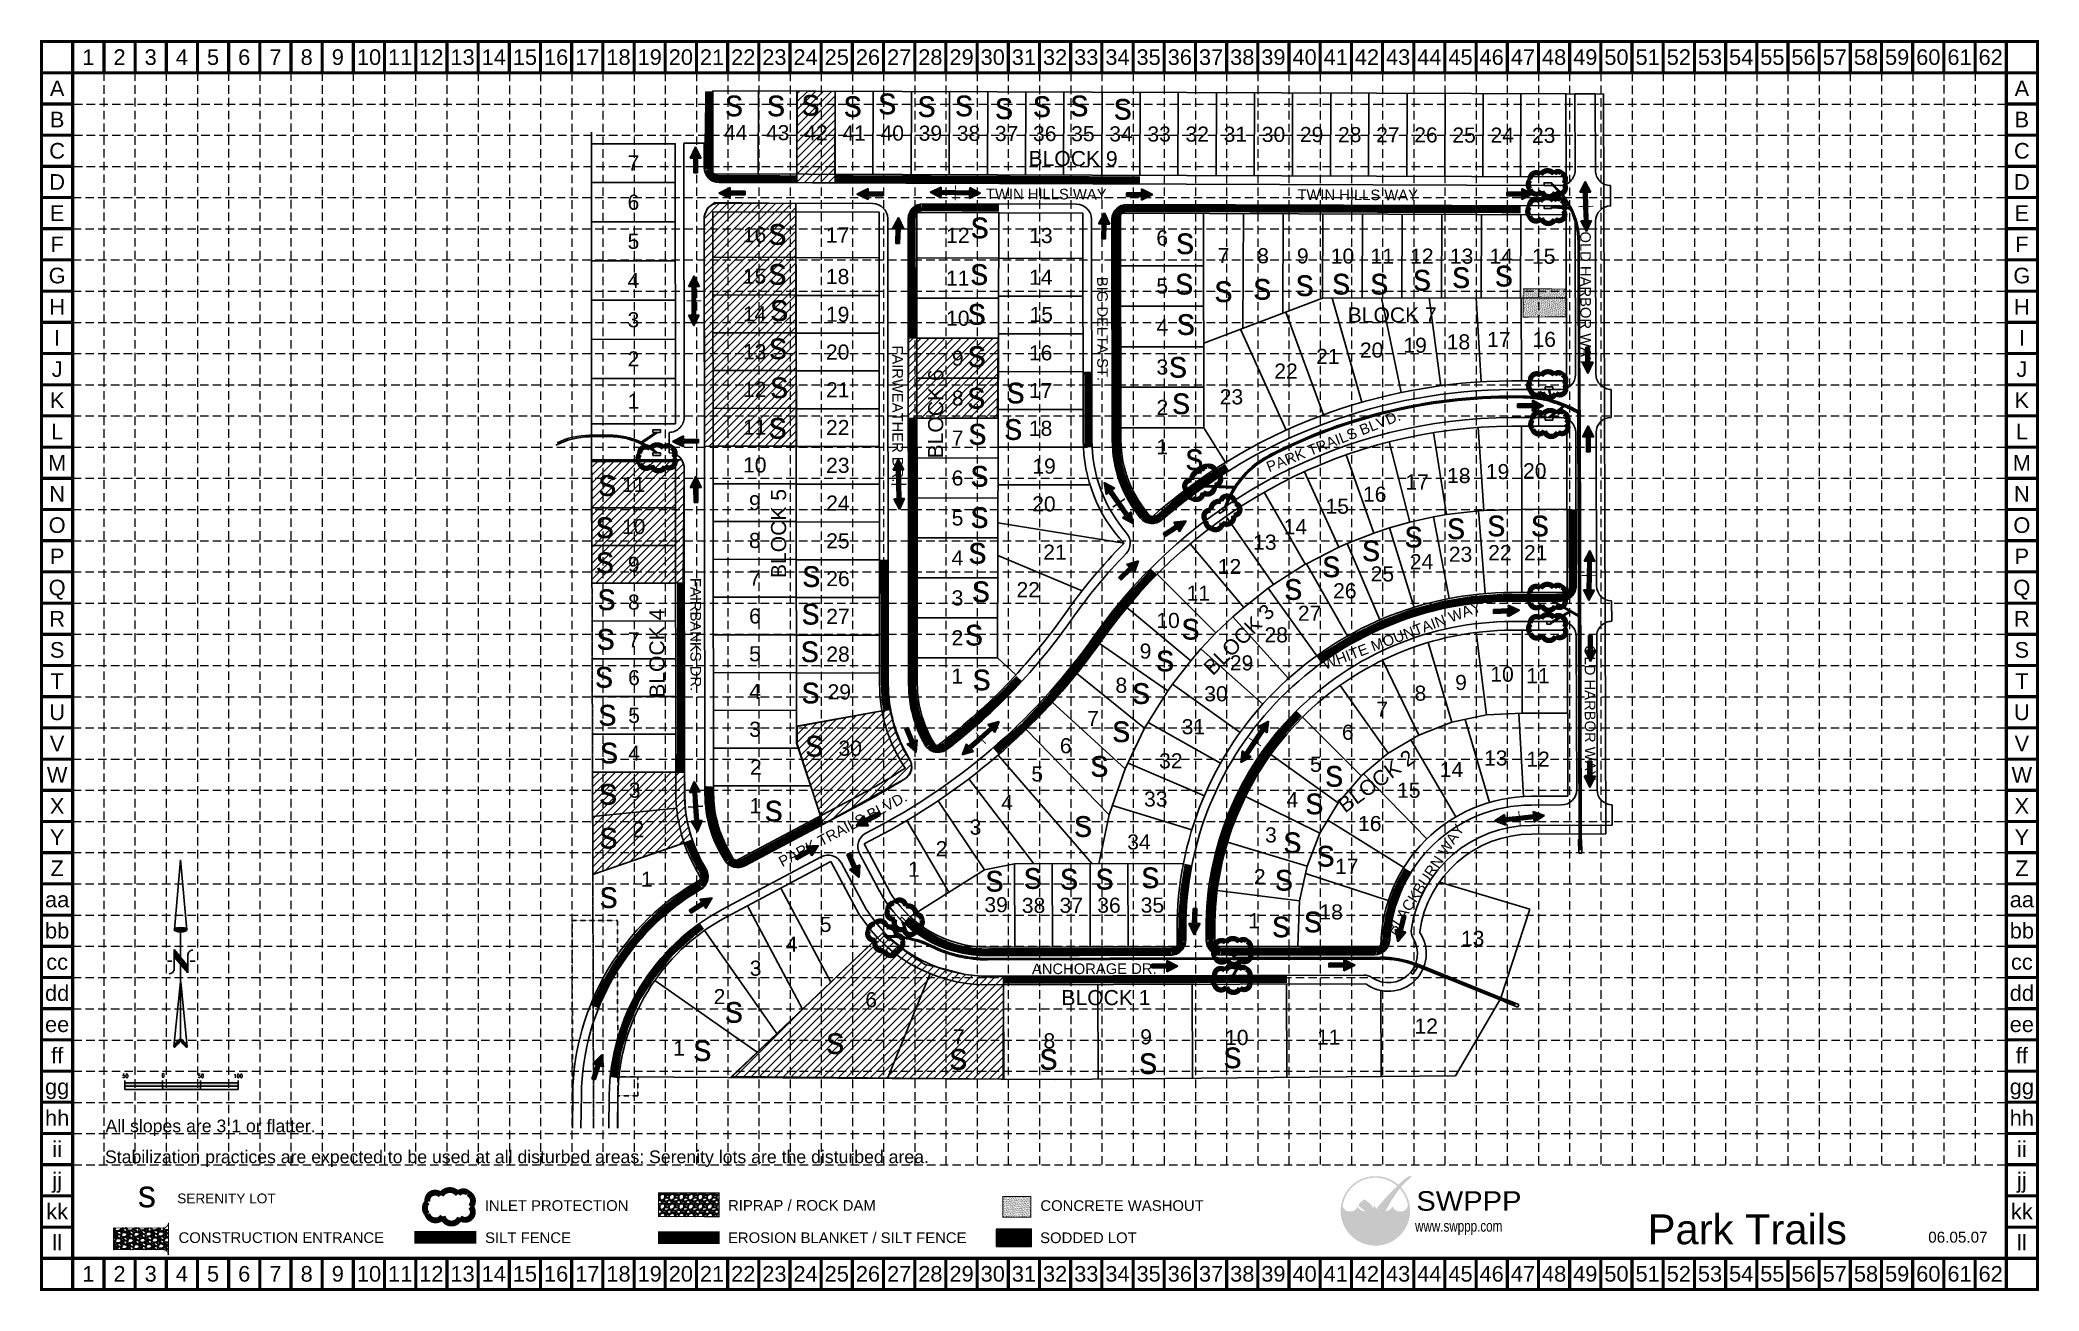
# Model space of a CAD drawing. Header units: inches. Extents: x 10366 to 13014, y 6273 to 7929.
import ezdxf
from ezdxf.enums import TextEntityAlignment as Align

# ---------------------------------------------------------------- set-up
doc = ezdxf.new("R2010")
doc.units = ezdxf.units.IN
doc.header["$MEASUREMENT"] = 0
for name, pattern in [('ACAD_ISO02W100', [15, 12, -3]), ('BOUNDARY', [2.375, 1.75, -0.125, 0.125, -0.125, 0.125, -0.125]), ('CENTER2', [1.125, 0.75, -0.125, 0.125, -0.125]), ('DASHED2', [0.375, 0.25, -0.125]), ('HIDDEN', [0.375, 0.25, -0.125])]:
    doc.linetypes.add(name, pattern=pattern)
for name, color, linetype in [('1ESMT', 1, 'DASHED2'), ('1LOT', 2, 'Continuous'), ('1LTNO', 2, 'Continuous'), ('1PVMT', 4, 'Continuous'), ('1ROW', 3, 'Continuous'), ('1SD', 2, 'Continuous'), ('1SD-CL', 15, 'CENTER2'), ('1SD-INLET', 2, 'Continuous'), ('1STNM', 4, 'Continuous'), ('BASE', 7, 'Continuous'), ('BOUNDARY', 6, 'BOUNDARY'), ('DEED', 2, 'Continuous'), ('ECB', 84, 'Continuous'), ('grid', 254, 'HIDDEN'), ('HATCH', 2, 'Continuous'), ('LEGEND', 7, 'Continuous'), ('LOGO', 7, 'Continuous'), ('NARROW', 7, 'Continuous'), ('SODDED LOT', 2, 'Continuous')]:
    doc.layers.add(name, color=color, linetype=linetype)
doc.styles.add('L120', font='simplex.shx', dxfattribs={"height": 4.8})
doc.styles.add("L200'", font='ARIAL.TTF', dxfattribs={"height": 0.001969})
doc.styles.add('LOGO1', font='ROCKEB.TTF', dxfattribs={"height": 25})
doc.styles.add('logo2', font='ROCKEB.TTF', dxfattribs={"height": 25})
doc.styles.get("Standard").update_dxf_attribs({"font": 'ARIAL.TTF'})

msp = doc.modelspace()

# ---------------------------------------------------------------- texts
at = {"ltscale": 2000, "style": 'logo2'}
for p in [(11273.6, 7828.4), (11329.3, 7828.4), (11375.1, 7829.3), (11430.9, 7827.5), (11476.7, 7831.1), (11528.8, 7827.5), (11578.3, 7828.4), (11631.3, 7824.8), (11681.6, 7827.5), (11731.1, 7828.4), (11788.6, 7823.9), (11331.1, 7658.2), (11599.1, 7666.9), (11871.1, 7645.9), (11331.1, 7605.3), (11598.5, 7605.1), (12236.8, 7601), (12293.4, 7603), (11870, 7592.4), (11922, 7582.4), (11973.4, 7585.5), (12029.6, 7590.4), (12077.9, 7592.4), (12128.4, 7592.4), (12185, 7597.6), (11333.5, 7557.3), (11595.2, 7552.4), (11872.1, 7538.9), (11331.9, 7506.8), (11595.2, 7496.4), (11861.8, 7482.3), (11333.4, 7455.2), (11594.6, 7441.4), (11646.7, 7448.2), (11865.9, 7434), (11331.5, 7401.5), (11596.1, 7393.6), (11643.5, 7399.9), (11598.9, 7338), (11883.4, 7359.9), (11105.8, 7325.7), (11598.9, 7283.3), (11102.5, 7270), (12173.8, 7257.5), (12230.1, 7268.5), (12283.4, 7272.2), (12341.2, 7272.2), (11596.1, 7236), (12117.5, 7239.3), (11102.6, 7223.5), (11376, 7205.2), (12064.8, 7218.1), (11600.7, 7185.1), (12014.4, 7188.1), (11104.9, 7174.5), (11375.1, 7155.4), (11103.7, 7122), (11591.5, 7127.6), (11878.4, 7135.5), (11374.1, 7105.6), (11101.5, 7071.8), (11844.7, 7093.4), (11375.1, 7051), (11601.7, 7068.3), (11812.9, 7050.3), (11106, 7021.6), (11786.6, 6999.7), (11108.1, 6971.5), (11379.9, 6980.6), (11757.6, 6953.8), (12068.6, 6940.7), (11106.8, 6916.8), (11326.2, 6894.6), (12042.4, 6904.2), (11107.4, 6858.8), (11736, 6874.2), (12013.3, 6852.7), (12057.3, 6834.9), (11669.4, 6805.4), (11717.5, 6804.5), (11764.6, 6804.5), (11825.1, 6806.3), (11107.6, 6780.1), (11618.7, 6801.8), (12002.1, 6803.1), (11998.3, 6741.3), (12040.5, 6747.8), (11273.5, 6628.1), (11231.7, 6577.4), (11407.7, 6586.7), (11570.7, 6565.9), (11690.3, 6565.9), (11934, 6567.9), (11822.2, 6560.2), (10495.8, 6383.7)]:
    msp.add_text('s', height=35.8, dxfattribs=at).set_placement(p)
at = {"insert": (12495.7, 6374.3), "char_height": 1.322, "width": 850.931, "attachment_point": 1}
msp.add_mtext('{\\H29.9x;Park Trails}', dxfattribs=at)
at = {"layer": '1LTNO', "color": 250}
for s, p in [('44', (11287.6, 7806.9)), ('43', (11343.2, 7806.7)), ('42', (11394, 7806.5)), ('41', (11444.5, 7806.3)), ('40', (11495, 7806.2)), ('39', (11545.5, 7806)), ('38', (11596, 7805.8)), ('37', (11646.5, 7805.6)), ('36', (11697, 7805.5)), ('35', (11747.5, 7805.3)), ('34', (11798, 7805.1)), ('33', (11848.5, 7804.9)), ('32', (11899, 7804.8)), ('31', (11949.5, 7804.6)), ('30', (12000, 7804.4)), ('29', (12050.5, 7804.2)), ('28', (12101, 7804.1)), ('27', (12151.5, 7803.9)), ('26', (12202, 7803.7)), ('25', (12252.5, 7803.5)), ('24', (12303, 7803.4)), ('23', (12357.9, 7803.2)), ('7', (11152.1, 7766.5)), ('6', (11152.2, 7714.6)), ('16', (11312.6, 7671.6)), ('17', (11422.6, 7671.2)), ('12', (11581.9, 7670.7)), ('13', (11691.9, 7670.5)), ('5', (11152.2, 7662.8)), ('6', (11852.6, 7667.4)), ('7', (11933.7, 7643.9)), ('8', (11986.2, 7643.7)), ('9', (12038.8, 7643.5)), ('10', (12091.4, 7643.3)), ('11', (12144, 7643.3)), ('12', (12196.5, 7643.2)), ('13', (12249.1, 7643.2)), ('14', (12301.7, 7643.1)), ('15', (12358, 7643)), ('15', (11312.6, 7616.7)), ('18', (11422.6, 7616.2)), ('4', (11152.2, 7610.9)), ('11', (11581.8, 7614.1)), ('14', (11691.8, 7615.2)), ('5', (11852.6, 7603.6)), ('14', (11312.7, 7566.7)), ('19', (11422.7, 7566.2)), ('15', (11692.4, 7566)), ('3', (11152.2, 7559)), ('10', (11581.8, 7561)), ('4', (11852.7, 7550)), ('13', (11312.7, 7516.7)), ('20', (11422.7, 7516.2)), ('16', (11691.6, 7515.2)), ('21', (12072, 7510.4)), ('20', (12130, 7518.8)), ('19', (12187.6, 7525.2)), ('18', (12245, 7529.7)), ('17', (12298.5, 7532.9)), ('16', (12358.6, 7533)), ('2', (11152.2, 7507.1)), ('9', (11581.7, 7508.1)), ('3', (11852.8, 7496.4)), ('22', (12016.6, 7491)), ('12', (11312.8, 7466.7)), ('21', (11422.8, 7466.2)), ('17', (11691.6, 7465.2)), ('1', (11152.3, 7451.3)), ('8', (11581.7, 7455.2)), ('2', (11852.8, 7442.8)), ('23', (11944.3, 7456.9)), ('11', (11312.8, 7416.7)), ('22', (11422.8, 7416.2)), ('18', (11691.5, 7415.2)), ('7', (11581.6, 7402.3)), ('1', (11852.7, 7390.8)), ('10', (11312.9, 7366.7)), ('23', (11422.9, 7366.2)), ('19', (11696.1, 7365.2)), ('18', (12245.5, 7352.7)), ('19', (12296.8, 7357.9)), ('20', (12346.1, 7359)), ('11', (11152.4, 7340.7)), ('6', (11581.5, 7349.4)), ('16', (12134.1, 7327.9)), ('17', (12190.2, 7344.1)), ('9', (11313, 7316.7)), ('24', (11423, 7316.2)), ('20', (11695.9, 7315.1)), ('15', (12084.4, 7312)), ('10', (11152.5, 7285.1)), ('5', (11581.5, 7296.5)), ('14', (12029, 7284.9)), ('8', (11313, 7266.7)), ('25', (11423, 7266.2)), ('21', (11710.5, 7251.2)), ('13', (11988.5, 7264.4)), ('23', (12247.8, 7248.4)), ('22', (12299.9, 7250.6)), ('21', (12347.4, 7250.4)), ('9', (11152.6, 7235.1)), ('4', (11581.4, 7243.6)), ('12', (11941.7, 7232.1)), ('25', (12144.2, 7222.4)), ('24', (12196.1, 7238.6)), ('7', (11313.1, 7216.7)), ('26', (11423.1, 7216.2)), ('22', (11675.1, 7201.6)), ('11', (11900.4, 7196.9)), ('26', (12094.5, 7200.1)), ('8', (11152.7, 7185.1)), ('6', (11313.1, 7166.7)), ('27', (11423.1, 7166.2)), ('3', (11581.4, 7190.7)), ('27', (12047.8, 7170.3)), ('10', (11860.3, 7160.8)), ('28', (12003.6, 7141.7)), ('7', (11152.8, 7135.1)), ('5', (11313.2, 7116.7)), ('28', (11423.2, 7116.2)), ('2', (11581.3, 7137.8)), ('9', (11830.5, 7120.2)), ('1', (11581.1, 7087.1)), ('29', (11957.7, 7104.6)), ('10', (12302.7, 7089.6)), ('11', (12350.3, 7087.6)), ('6', (11152.9, 7085.1)), ('4', (11313.3, 7066.7)), ('29', (11424.8, 7066.2)), ('8', (11798.4, 7075)), ('30', (11923.8, 7063.7)), ('8', (12194.6, 7064.5)), ('9', (12248.4, 7078.7)), ('5', (11153, 7035.1)), ('7', (12143.9, 7043.2)), ('3', (11313.3, 7016.7)), ('7', (11761, 7031)), ('31', (11893.9, 7020.1)), ('6', (12098.4, 7012.8)), ('4', (11153.1, 6985.1)), ('30', (11439.3, 6991.6)), ('6', (11724.8, 6994.9)), ('2', (11314.4, 6966.7)), ('5', (11687, 6957.6)), ('32', (11864, 6974.9)), ('5', (12056.1, 6970.3)), ('14', (12235.8, 6963.4)), ('13', (12294.4, 6978.7)), ('12', (12350.4, 6977.1)), ('3', (11153.7, 6936.1)), ('15', (12179.2, 6935.9)), ('1', (11313.7, 6915.5)), ('4', (11647.2, 6919.6)), ('33', (11844.1, 6924.4)), ('4', (12025, 6923.5)), ('2', (11158.7, 6883.8)), ('3', (11605.3, 6887.1)), ('3', (11996.6, 6876.8)), ('16', (12127.5, 6891.8)), ('2', (11560.3, 6858.5)), ('34', (11821.8, 6867.5)), ('1', (11523.6, 6831.3)), ('17', (12097.1, 6835.2)), ('1', (11169.8, 6818.1)), ('2', (11981.8, 6821.4)), ('39', (11632.6, 6784.4)), ('38', (11682.2, 6783.5)), ('37', (11732.1, 6783.6)), ('36', (11782.1, 6783.7)), ('35', (11839.6, 6783.9)), ('18', (12076.4, 6774.8)), ('5', (11406.8, 6758.3)), ('1', (11974.3, 6763.2)), ('4', (11361.8, 6732.2)), ('13', (12263.8, 6739.8)), ('3', (11314, 6700.3)), ('2', (11266.2, 6662.7)), ('6', (11467.1, 6658.5)), ('BLOCK 1', (11778.1, 6661.4)), ('12', (12202.3, 6623.7)), ('1', (11212.6, 6594.6)), ('7', (11583.3, 6609.5)), ('8', (11703.1, 6604.2)), ('9', (11831.2, 6609.4)), ('10', (11951.4, 6608.6)), ('11', (12073, 6609))]:
    msp.add_text(s, height=20, dxfattribs=at).set_placement(p, align=Align.MIDDLE_CENTER)
for s, rotation, p in [('BLOCK 9', 359.7996, (11734.5, 7772.4)), ('BLOCK 7', 0.067, (12157.3, 7565.3)), ('BLOCK 6', 89.8, (11552.5, 7434.3)), ('BLOCK 5', 90.067, (11344.4, 7275.9)), ('BLOCK 3', 45.0347, (11954.2, 7135.7)), ('BLOCK 4', 90.1635, (11183.3, 7117.4)), ('BLOCK 2', 36.433, (12136.2, 6948.1))]:
    msp.add_text(s, height=20, rotation=rotation, dxfattribs=at).set_placement(p, align=Align.MIDDLE_CENTER)
at = {"layer": '1STNM', "color": 250, "ltscale": 0.5}
for s, rotation, p in [('TWIN HILLS WAY', 359.8, (11699, 7725.4)), ('TWIN HILLS WAY', 359.8, (12111.5, 7724.4)), ('OLD HARBOR WAY', 270.1445, (12413.5, 7586.2)), ('BIG DELTA ST.', 270.067, (11773.5, 7546.8)), ('FAIRWEATHER DR.', 270.067, (11502.2, 7434.4)), ('PARK TRAILS BLVD.', 21.6232, (12079.4, 7398.2)), ('FAIRBANKS DR.', 270.067, (11234.7, 7142.1)), ('WHITE MOUNTAIN WAY', 20.5452, (12170, 7141)), ('OLD HARBOR WAY', 270.1445, (12419.4, 7038.6)), ('PARK TRAILS BLVD.', 27.9766, (11429.5, 6884.5)), ('BLACKBURN WAY', 56.6705, (12201, 6818)), ('ANCHORAGE DR.', 0.1526, (11762.6, 6699.6))]:
    msp.add_text(s, height=14, rotation=rotation, dxfattribs=at).set_placement(p, align=Align.MIDDLE)
at = {"layer": 'BASE'}
for s, height, p in [('1', 20.7, (10430.1, 7906.7)), ('2', 20.7, (10471.4, 7906.7)), ('3', 20.7, (10512.7, 7906.7)), ('4', 20.7, (10554, 7906.7)), ('5', 20.7, (10595.3, 7906.7)), ('6', 20.7, (10636.6, 7906.7)), ('7', 20.7, (10678, 7906.7)), ('8', 20.7, (10719.3, 7906.7)), ('9', 20.7, (10760.6, 7906.7)), ('10', 20.66, (10801.9, 7906.7)), ('11', 20.66, (10843.2, 7906.7)), ('12', 20.66, (10884.5, 7906.7)), ('13', 20.66, (10925.8, 7906.7)), ('14', 20.66, (10967.1, 7906.7)), ('15', 20.66, (11008.4, 7906.7)), ('16', 20.66, (11049.7, 7906.7)), ('17', 20.66, (11091.1, 7906.7)), ('18', 20.66, (11132.4, 7906.7)), ('19', 20.66, (11173.7, 7906.7)), ('20', 20.66, (11215, 7906.7)), ('21', 20.66, (11256.3, 7906.7)), ('22', 20.66, (11297.6, 7906.7)), ('23', 20.66, (11338.9, 7906.7)), ('24', 20.66, (11380.2, 7906.7)), ('25', 20.66, (11421.5, 7906.7)), ('26', 20.66, (11462.8, 7906.7)), ('27', 20.66, (11504.2, 7906.7)), ('28', 20.66, (11545.5, 7906.7)), ('29', 20.66, (11586.8, 7906.7)), ('30', 20.66, (11628.1, 7906.7)), ('31', 20.66, (11669.4, 7906.7)), ('32', 20.66, (11710.7, 7906.7)), ('33', 20.66, (11752, 7906.7)), ('34', 20.66, (11793.3, 7906.7)), ('35', 20.66, (11834.6, 7906.7)), ('36', 20.66, (11875.9, 7906.7)), ('37', 20.66, (11917.3, 7906.7)), ('38', 20.66, (11958.6, 7906.7)), ('39', 20.66, (11999.9, 7906.7)), ('40', 20.66, (12041.2, 7906.7)), ('41', 20.66, (12082.5, 7906.7)), ('42', 20.66, (12123.8, 7906.7)), ('43', 20.66, (12165.1, 7906.7)), ('44', 20.66, (12206.4, 7906.7)), ('45', 20.66, (12247.7, 7906.7)), ('46', 20.66, (12289, 7906.7)), ('47', 20.66, (12330.4, 7906.7)), ('48', 20.66, (12371.7, 7906.7)), ('49', 20.66, (12413, 7906.7)), ('50', 20.66, (12454.3, 7906.7)), ('51', 20.66, (12495.6, 7906.7)), ('52', 20.66, (12536.9, 7906.7)), ('53', 20.66, (12578.2, 7906.7)), ('54', 20.66, (12619.5, 7906.7)), ('55', 20.66, (12660.8, 7906.7)), ('56', 20.66, (12702.1, 7906.7)), ('57', 20.66, (12743.5, 7906.7)), ('58', 20.66, (12784.8, 7906.7)), ('59', 20.66, (12826.1, 7906.7)), ('60', 20.66, (12867.4, 7906.7)), ('61', 20.66, (12908.7, 7906.7)), ('62', 20.66, (12950, 7906.7)), ('A', 20.7, (10388.8, 7865.4)), ('A', 20.7, (12991.3, 7865.4)), ('B', 20.7, (10388.8, 7824.1)), ('B', 20.7, (12991.3, 7824.1)), ('C', 20.7, (10388.8, 7782.7)), ('C', 20.7, (12991.3, 7782.7)), ('D', 20.7, (10388.8, 7741.4)), ('D', 20.7, (12991.3, 7741.4)), ('E', 20.7, (10388.8, 7700.1)), ('E', 20.7, (12991.3, 7700.1)), ('F', 20.7, (10388.8, 7658.8)), ('F', 20.7, (12991.3, 7658.8)), ('G', 20.7, (10388.8, 7617.5)), ('G', 20.7, (12991.3, 7617.5)), ('H', 20.7, (10388.8, 7576.2)), ('H', 20.7, (12991.3, 7576.2)), ('I', 20.7, (10388.8, 7534.9)), ('I', 20.7, (12991.3, 7534.9)), ('J', 20.7, (10388.8, 7493.6)), ('J', 20.7, (12991.3, 7493.6)), ('K', 20.7, (10388.8, 7452.3)), ('K', 20.7, (12991.3, 7452.3)), ('L', 20.7, (10388.8, 7411)), ('L', 20.7, (12991.3, 7411)), ('M', 20.7, (10388.8, 7369.6)), ('M', 20.7, (12991.3, 7369.6)), ('N', 20.7, (10388.8, 7328.3)), ('N', 20.7, (12991.3, 7328.3)), ('O', 20.7, (10388.8, 7287)), ('O', 20.7, (12991.3, 7287)), ('P', 20.7, (10388.8, 7245.7)), ('P', 20.7, (12991.3, 7245.7)), ('Q', 20.7, (10388.8, 7204.4)), ('Q', 20.7, (12991.3, 7204.4)), ('R', 20.7, (10388.8, 7163.1)), ('R', 20.7, (12991.3, 7163.1)), ('S', 20.7, (10388.8, 7121.8)), ('S', 20.7, (12991.3, 7121.8)), ('T', 20.7, (10388.8, 7080.5)), ('T', 20.7, (12991.3, 7080.5)), ('U', 20.7, (10388.8, 7039.2)), ('U', 20.7, (12991.3, 7039.2)), ('V', 20.7, (10388.8, 6997.9)), ('V', 20.7, (12991.3, 6997.9)), ('W', 20.7, (10388.8, 6956.5)), ('W', 20.7, (12991.3, 6956.5)), ('X', 20.7, (10388.8, 6915.2)), ('X', 20.7, (12991.3, 6915.2)), ('Y', 20.7, (10388.8, 6873.9)), ('Y', 20.7, (12991.3, 6873.9)), ('Z', 20.7, (10388.8, 6832.6)), ('Z', 20.7, (12991.3, 6832.6)), ('aa', 20.66, (10388.8, 6791.3)), ('aa', 20.66, (12991.3, 6791.3)), ('bb', 20.66, (10388.8, 6750)), ('bb', 20.66, (12991.3, 6750)), ('cc', 20.66, (10388.8, 6708.7)), ('cc', 20.66, (12991.3, 6708.7)), ('dd', 20.66, (10388.8, 6667.4)), ('dd', 20.66, (12991.3, 6667.4)), ('ee', 20.66, (10388.8, 6626.1)), ('ee', 20.66, (12991.3, 6626.1)), ('ff', 20.66, (10388.8, 6584.8)), ('ff', 20.66, (12991.3, 6584.8)), ('gg', 20.66, (10388.8, 6543.4)), ('gg', 20.66, (12991.3, 6543.4)), ('hh', 20.66, (10388.8, 6502.1)), ('hh', 20.66, (12991.3, 6502.1)), ('ii', 20.66, (10388.8, 6460.8)), ('ii', 20.66, (12991.3, 6460.8)), ('jj', 20.66, (10388.8, 6419.5)), ('jj', 20.66, (12991.3, 6419.5)), ('kk', 20.66, (10388.8, 6378.2)), ('kk', 20.66, (12991.3, 6378.2)), ('ll', 20.66, (10388.8, 6336.9)), ('ll', 20.66, (12991.3, 6336.9)), ('1', 20.7, (10430.1, 6295.6)), ('2', 20.7, (10471.4, 6295.6)), ('3', 20.7, (10512.7, 6295.6)), ('4', 20.7, (10554, 6295.6)), ('5', 20.7, (10595.3, 6295.6)), ('6', 20.7, (10636.6, 6295.6)), ('7', 20.7, (10678, 6295.6)), ('8', 20.7, (10719.3, 6295.6)), ('9', 20.7, (10760.6, 6295.6)), ('10', 20.66, (10801.9, 6295.6)), ('11', 20.66, (10843.2, 6295.6)), ('12', 20.66, (10884.5, 6295.6)), ('13', 20.66, (10925.8, 6295.6)), ('14', 20.66, (10967.1, 6295.6)), ('15', 20.66, (11008.4, 6295.6)), ('16', 20.66, (11049.7, 6295.6)), ('17', 20.66, (11091.1, 6295.6)), ('18', 20.66, (11132.4, 6295.6)), ('19', 20.66, (11173.7, 6295.6)), ('20', 20.66, (11215, 6295.6)), ('21', 20.66, (11256.3, 6295.6)), ('22', 20.66, (11297.6, 6295.6)), ('23', 20.66, (11338.9, 6295.6)), ('24', 20.66, (11380.2, 6295.6)), ('25', 20.66, (11421.5, 6295.6)), ('26', 20.66, (11462.8, 6295.6)), ('27', 20.66, (11504.2, 6295.6)), ('28', 20.66, (11545.5, 6295.6)), ('29', 20.66, (11586.8, 6295.6)), ('30', 20.66, (11628.1, 6295.6)), ('31', 20.66, (11669.4, 6295.6)), ('32', 20.66, (11710.7, 6295.6)), ('33', 20.66, (11752, 6295.6)), ('34', 20.66, (11793.3, 6295.6)), ('35', 20.66, (11834.6, 6295.6)), ('36', 20.66, (11875.9, 6295.6)), ('37', 20.66, (11917.3, 6295.6)), ('38', 20.66, (11958.6, 6295.6)), ('39', 20.66, (11999.9, 6295.6)), ('40', 20.66, (12041.2, 6295.6)), ('41', 20.66, (12082.5, 6295.6)), ('42', 20.66, (12123.8, 6295.6)), ('43', 20.66, (12165.1, 6295.6)), ('44', 20.66, (12206.4, 6295.6)), ('45', 20.66, (12247.7, 6295.6)), ('46', 20.66, (12289, 6295.6)), ('47', 20.66, (12330.4, 6295.6)), ('48', 20.66, (12371.7, 6295.6)), ('49', 20.66, (12413, 6295.6)), ('50', 20.66, (12454.3, 6295.6)), ('51', 20.66, (12495.6, 6295.6)), ('52', 20.66, (12536.9, 6295.6)), ('53', 20.66, (12578.2, 6295.6)), ('54', 20.66, (12619.5, 6295.6)), ('55', 20.66, (12660.8, 6295.6)), ('56', 20.66, (12702.1, 6295.6)), ('57', 20.66, (12743.5, 6295.6)), ('58', 20.66, (12784.8, 6295.6)), ('59', 20.66, (12826.1, 6295.6)), ('60', 20.66, (12867.4, 6295.6)), ('61', 20.66, (12908.7, 6295.6)), ('62', 20.66, (12950, 6295.6))]:
    msp.add_text(s, height=height, dxfattribs=at).set_placement(p, align=Align.MIDDLE_CENTER)
at = {"layer": 'BASE', "color": 7, "style": "L200'"}
for s, p in [('All slopes are 3:1 or flatter.', (10452.9, 6483.1)), ('Stabilization practices are expected to be used at all disturbed areas; Serenity lots are the disturbed area.', (10452.2, 6442.2))]:
    msp.add_text(s, height=16.753, dxfattribs=at).set_placement(p)
at = {"layer": 'BASE', "style": "L200'"}
msp.add_text('SERENITY LOT', height=12.916, dxfattribs=at).set_placement((10547.9, 6389))
at = {"layer": 'BASE'}
msp.add_text('06.05.07', height=14.46, dxfattribs=at).set_placement((12906.6, 6336.9), align=Align.CENTER)
at = {"layer": 'LEGEND', "style": "L200'"}
for s, height, p in [('INLET PROTECTION', 14.086, (10955.3, 6379)), ('RIPRAP / ROCK DAM', 14.086, (11277.5, 6379.2)), ('CONCRETE WASHOUT', 14.086, (11691.2, 6378.9)), ('CONSTRUCTION ENTRANCE', 14.086, (10549.6, 6336.5)), ('SILT FENCE', 14.09, (10955.7, 6336.4)), ('EROSION BLANKET / SILT FENCE', 14.086, (11277.4, 6336.4)), ('SODDED LOT', 14.09, (11690.9, 6336.3))]:
    msp.add_text(s, height=height, dxfattribs=at).set_placement(p)

# ---------------------------------------------------------------- blocks, each defined once
blk = doc.blocks.new('scale')
h = blk.add_hatch(color=7)
h.paths.add_polyline_path([(0, -7.5), (0, -3), (-50, -3), (-50, -7.5)])
h.paths.add_polyline_path([(0, -7.5), (0, -12), (50, -12), (50, -7.5)])
h.paths.add_polyline_path([(50, -3), (50, -7.5), (100, -7.5), (100, -3)])
at = {"color": 7}
for p, q in [((-50, -3), (-50, 0)), ((0, -3), (0, 0)), ((50, -3), (50, 0)), ((100, -3), (100, 0)), ((-50, -3), (0, -3)), ((-50, -3), (-50, -12)), ((-50, -7.5), (100, -7.5)), ((-50, -12), (0, -12)), ((0, -3), (100, -3)), ((0, -3), (0, -12)), ((0, -12), (100, -12)), ((50, -3), (50, -12)), ((100, -3), (100, -12))]:
    blk.add_line(p, q, dxfattribs=at)
at = {"color": 7, "style": 'L120'}
for s, p in [('50', (-53.4, 3.6)), ('0', (-1.4, 4.3)), ('50', (46.6, 3.6)), ('100', (94, 3.6))]:
    blk.add_text(s, height=4.8, dxfattribs=at).set_placement(p)
blk = doc.blocks.new('North Arrow')
at = {"layer": 'NARROW'}
for p, q in [((0, 0), (22.36, 2)), ((0, 0), (22.33, -2.02)), ((28.77, -2.09), (34.02, 2.32)), ((36.18, 2.33), (30.46, 2.33)), ((36.16, 2.32), (31.04, -2.09)), ((32.43, 3.06), (32.43, 4.63)), ((39.1, 0.01), (59.96, 2.11)), ((31.2, -0.05), (21.66, -0.05)), ((21.66, -0.05), (21.66, -0.05)), ((28.77, -2.09), (34.95, -2.09)), ((32.43, -4.26), (32.43, -2.8)), ((57.45, -0.05), (33.41, -0.05)), ((59.83, -2.14), (39.04, -0.01)), ((57.69, -0.03), (57.77, -0.01)), ((57.77, -0.05), (57.69, -0.03))]:
    blk.add_line(p, q, dxfattribs=at)
blk.add_lwpolyline([(22.36, -2.03), (22.59, -1.93, 0.091577), (22.87, -1.44, 0.048306), (23.03, -0.75), (23.07, -0.01), (23.01, 0.82, 0.048306), (22.87, 1.42, 0.091577), (22.59, 1.91), (22.36, 2.01), (22.14, 1.91, 0.091577), (21.86, 1.42, 0.048306), (21.72, 0.82), (21.66, -0.01), (21.72, -0.83, 0.048306), (21.86, -1.44, 0.091577), (22.14, -1.93)], format="xyb", close=True, dxfattribs=at)
for points in [[(57.46, -0.03), (57.44, 0.08, -0.066818), (57.67, 0.47, -0.03073), (58.01, 0.84), (58.52, 1.29), (59.07, 1.7, -0.03073), (59.5, 1.95, -0.066818), (59.93, 2.1), (60.04, 2.06)], [(60.04, 2.06), (60.05, 1.95, -0.066818), (59.82, 1.56, -0.03073), (59.43, 1.14), (58.97, 0.74), (58.42, 0.33, -0.03073), (57.99, 0.08, -0.036692), (57.76, -0.02)], [(57.46, -0.04), (57.44, -0.15, 0.066818), (57.67, -0.54, 0.03073), (58.01, -0.9), (58.52, -1.36), (59.07, -1.77, 0.03073), (59.5, -2.02, 0.066818), (59.93, -2.17), (60.04, -2.13)], [(60.04, -2.13), (60.05, -2.01, 0.066818), (59.82, -1.63, 0.03073), (59.43, -1.2), (58.97, -0.8), (58.42, -0.4, 0.03073), (57.99, -0.15, 0.036692), (57.76, -0.05)]]:
    blk.add_lwpolyline(points, format="xyb", dxfattribs=at)
for centre, start, end in [((30.46, 3.86), 178.8769, 270), ((34.95, -3.62), 358.8769, 90)]:
    blk.add_arc(centre, 1.53, start, end, dxfattribs=at)
for points in [[(23.03, -0.76), (21.67, -0.05), (23.07, -0.05), (21.72, 0.82)], [(23.07, -0.05), (21.72, 0.82), (23.02, 0.75), (21.85, 1.42)], [(23.02, 0.75), (21.85, 1.42), (22.87, 1.44), (22.14, 1.91)], [(22.87, 1.44), (22.14, 1.91), (22.59, 1.91), (22.36, 2)], [(31.05, -2.09), (36.15, 2.36), (28.75, -2.06), (34.01, 2.36)], [(57.44, 0.08), (57.7, -0.01), (57.5, 0.21), (57.77, -0.01)], [(57.45, -0.04), (57.69, -0.02), (57.44, 0.08), (57.7, -0.01)], [(57.5, 0.21), (57.77, -0.01), (57.6, 0.39), (57.94, 0.06)], [(57.6, 0.39), (57.94, 0.06), (57.68, 0.5), (58.07, 0.13)], [(57.68, 0.5), (58.07, 0.13), (57.84, 0.66), (58.29, 0.26)], [(57.84, 0.66), (58.29, 0.26), (58.03, 0.86), (58.52, 0.41)], [(58.03, 0.86), (58.52, 0.41), (58.26, 1.07), (58.73, 0.57)], [(58.26, 1.07), (58.73, 0.57), (58.52, 1.3), (59.05, 0.81)], [(58.52, 1.3), (59.05, 0.81), (58.7, 1.42), (59.26, 0.99)], [(59.26, 1), (58.69, 1.42), (59.45, 1.15), (59, 1.65)], [(59.45, 1.15), (59, 1.65), (59.62, 1.34), (59.28, 1.82)], [(59.62, 1.34), (59.28, 1.82), (59.81, 1.55), (59.49, 1.95)], [(59.81, 1.55), (59.49, 1.95), (59.93, 1.73), (59.69, 2.04)], [(59.93, 1.73), (59.69, 2.04), (60.05, 1.94), (59.93, 2.1)], [(60.05, 1.94), (59.93, 2.1), (60.04, 2.06)], [(22.87, -1.44), (21.72, -0.87), (23.03, -0.76), (21.67, -0.05)], [(22.58, -1.93), (21.86, -1.45), (22.87, -1.44), (21.72, -0.87)], [(22.36, -2.01), (22.14, -1.93), (22.58, -1.93), (21.86, -1.45)], [(57.44, -0.14), (57.69, -0.02), (57.45, -0.04), (57.69, -0.02)], [(57.46, -0.19), (57.7, -0.03), (57.44, -0.14), (57.69, -0.02)], [(57.53, -0.33), (57.76, -0.05), (57.46, -0.19), (57.7, -0.03)], [(57.63, -0.48), (57.9, -0.1), (57.53, -0.33), (57.76, -0.05)], [(57.78, -0.66), (58.09, -0.2), (57.63, -0.48), (57.9, -0.1)], [(57.97, -0.87), (58.34, -0.35), (57.78, -0.66), (58.09, -0.2)], [(58.24, -1.11), (58.61, -0.54), (57.97, -0.87), (58.34, -0.35)], [(58.61, -1.43), (58.93, -0.77), (58.24, -1.11), (58.61, -0.54)], [(58.91, -1.64), (59.2, -1), (58.61, -1.43), (58.93, -0.77)], [(59.12, -1.79), (59.57, -1.36), (58.92, -1.65), (59.2, -1.01)], [(59.35, -1.93), (59.81, -1.62), (59.12, -1.79), (59.57, -1.36)], [(59.54, -1.32), (59.41, -1.18), (59.21, -1.01)], [(59.58, -2.05), (59.93, -1.79), (59.35, -1.93), (59.81, -1.62)], [(59.78, -2.13), (60.05, -2.01), (59.58, -2.05), (59.93, -1.79)], [(59.92, -2.17), (60.04, -2.13), (59.78, -2.13), (60.05, -2.01)]]:
    blk.add_solid(points, dxfattribs=at)
blk = doc.blocks.new('new logo')
at = {"layer": 'LOGO'}
h = blk.add_hatch(color=170, dxfattribs=at)
h.paths.add_polyline_path([(67.4, 44.1), (66.8, 44.7), (66.3, 45.2), (66, 45.8), (65.5, 46.4), (65.1, 47.2), (64.7, 47.9), (64.4, 48.5), (64.2, 49), (63.9, 49.6), (63.7, 50.1), (63.3, 51), (62.9, 52), (62.6, 52.8), (62.4, 53.3), (62.2, 53.7), (62.1, 54.2), (61.9, 54.7), (61.7, 55.2), (61.5, 55.7), (61.3, 56.3), (61, 56.8), (60.8, 57.4), (60.5, 57.9), (60.2, 58.5), (60, 59.1), (59.7, 59.6), (59.3, 60.2), (59, 60.8), (58.7, 61.3), (58.3, 61.9), (58, 62.4), (57.6, 62.9), (57.3, 63.4), (56.9, 63.9), (56.6, 64.3), (56.3, 64.7), (55.9, 65.1), (55.6, 65.5), (55.2, 65.9), (54.9, 66.2), (54, 66.2), (52.9, 66.3), (52, 66.5), (51.5, 66.6), (50.9, 66.8), (50.3, 67), (49.4, 67.4), (48.3, 67.9), (47.3, 68.6), (46.5, 69.3), (45.7, 70), (45, 70.8), (44.4, 71.5), (44, 72.2), (43.6, 72.7), (43.4, 72.9), (43.2, 73.2), (43.1, 73.4), (43, 73.5), (42.8, 73.7), (42.7, 73.7), (42.7, 73.8), (42.6, 73.8), (42.5, 73.7), (42.5, 73.6), (42.4, 73.5), (42.4, 73.4), (42.3, 73.2), (42.2, 72.8), (42, 72.1), (41.7, 71.5), (41.4, 70.9), (41, 70.3), (40.5, 69.8), (40, 69.2), (39.4, 68.7), (38.8, 68.2), (38.1, 67.7), (37.3, 67.3), (36.5, 66.9), (35.7, 66.6), (34.9, 66.3), (34, 66.1), (33, 66), (31.9, 65.9), (30.8, 65.9), (29.6, 65.9), (28.6, 66), (27.6, 66.1), (26.7, 66.4), (25.8, 66.7), (25, 67.1), (24.1, 67.6), (23.2, 68.2), (22.4, 68.9), (21.8, 69.5), (21.4, 69.9), (21, 70.4), (20.6, 70.9), (20.2, 71.5), (19.9, 72.1), (19.5, 72.9), (19.2, 73.8), (18.9, 74.8, -0.595729), (106.3, 106.8), (107, 107.5), (107.5, 108), (108.1, 108.6, 37.93689), (112.3, 104.5), (112.1, 104.2), (111.6, 103.7), (111.1, 103.1), (110.6, 102.5, -0.146449), (123.6, 75), (123.3, 74.5), (123.1, 74), (122.9, 73.5), (122.8, 73.1), (122.5, 72.4), (122.2, 71.7), (121.9, 71.1), (121.5, 70.5), (121.1, 70), (120.7, 69.5), (120.2, 69), (119.6, 68.6), (119, 68.1), (118.4, 67.7), (117.8, 67.4), (117.1, 67), (116.5, 66.7), (115.8, 66.5), (115, 66.3), (114.3, 66.1), (113.5, 66), (112.7, 65.9), (111.9, 65.8), (111.1, 65.8), (110.3, 65.8), (109.4, 65.9), (108.6, 66), (107.7, 66.2), (106.8, 66.4), (105.9, 66.7), (105.1, 67.1), (104.3, 67.5), (103.5, 68), (102.8, 68.6), (102.1, 69.3), (101.4, 70), (100.8, 70.7), (100.2, 71.4), (99.8, 72), (99.5, 72.5), (99.4, 72.8), (99.3, 73), (99.1, 73.2), (99, 73.4), (98.9, 73.5), (98.8, 73.6), (98.7, 73.6), (98.6, 73.6), (98.5, 73.5), (98.4, 73.4), (98.4, 73.3), (98.3, 73.2), (98.2, 73), (98.1, 72.8), (97.8, 72.4), (97.4, 71.8), (96.9, 71.1), (96.4, 70.5), (95.9, 70.1), (95.4, 69.6), (94.8, 69.1), (94.2, 68.6), (93.5, 68.2), (92.8, 67.7), (91.9, 67.3), (91, 66.9), (90.1, 66.6), (89.4, 66.4), (88.6, 66.2), (87.8, 66.1), (87.6, 65.6), (87.4, 65.1), (87.1, 64.4), (86.9, 63.8), (86.6, 63), (86.3, 62.2), (85.9, 61.3), (85.6, 60.4), (85.3, 59.5), (84.9, 58.6), (84.6, 57.7), (84.2, 56.7), (83.9, 55.8), (83.5, 54.9), (83.2, 54), (82.9, 53.2), (82.6, 52.4), (82.3, 51.6), (82.1, 51), (81.9, 50.3), (81.6, 49.8), (81.3, 48.9), (80.9, 48.1), (80.5, 47.3), (80.1, 46.6), (79.6, 45.9), (79.1, 45.4), (78.6, 44.8), (78.1, 44.3), (77.6, 43.9), (77, 43.5), (76.5, 43.1), (75.9, 42.8), (75.3, 42.6), (74.6, 42.3), (73.7, 42.1), (73, 41.9), (72.2, 41.9), (71.6, 42), (70.9, 42.2), (70.1, 42.5), (69.4, 42.8), (68.7, 43.1), (68, 43.5)])
h.paths.add_polyline_path([(71.8, 72), (70.7, 73.9), (70.1, 75.2), (69.7, 74.3), (68.7, 72.6), (67.9, 71.7), (67.9, 71.5), (68.1, 71.2), (68.3, 71), (68.4, 70.8), (68.5, 70.6), (68.7, 70.4), (68.8, 70.2), (68.9, 70.1), (69, 70), (69.1, 69.8), (69.3, 69.7), (69.4, 69.7), (69.5, 69.6), (69.6, 69.5), (69.7, 69.5), (69.8, 69.4), (69.9, 69.4), (70.1, 69.3), (70.2, 69.3), (70.3, 69.2), (70.4, 69.2), (70.5, 69.2), (70.6, 69.2), (70.8, 69.2), (70.9, 69.2), (71, 69.2), (71.1, 69.2), (71.2, 69.2), (71.3, 69.2), (71.4, 69.2), (71.5, 69.2), (71.6, 69.2), (71.7, 69.3), (71.8, 69.3), (71.9, 69.3), (72, 69.4), (72.1, 69.5), (72.2, 69.5), (72.3, 69.6), (72.5, 69.6), (72.6, 69.7), (72.7, 69.8), (72.8, 69.9), (72.9, 70), (73, 70.1), (73.1, 70.2), (73.2, 70.3), (73.3, 70.4), (72.5, 71.1)], flags=17)
blk.add_hatch(color=240, dxfattribs=at).paths.add_polyline_path([(117.7, 117.3), (118.9, 118.2), (119.8, 118.9), (120.6, 119.5), (121.3, 119.9), (121.9, 120.3), (122.4, 120.6), (122.8, 120.9), (123.1, 121.1), (123.4, 121.3), (123.7, 121.4), (124, 121.6), (124.2, 121.7), (124.4, 121.8), (124.6, 121.9), (124.8, 121.9), (125, 122), (125.2, 122.1), (125.4, 122.2), (125.6, 122.2), (125.8, 122.3), (125.9, 122.4), (126.1, 122.4), (126.3, 122.5), (126.4, 122.5), (126.6, 122.6), (126.7, 122.6), (126.8, 122.7), (126.9, 122.7), (127.1, 122.7), (127.2, 122.8), (127.3, 122.8), (127.4, 122.8), (127.5, 122.8), (127.6, 122.8), (127.7, 122.8), (127.8, 122.8), (127.9, 122.8), (128, 122.8), (128.1, 122.8), (128.1, 122.8), (128.2, 122.8), (128.3, 122.8), (128.4, 122.8), (128.4, 122.7), (128.5, 122.7), (128.5, 122.7), (128.6, 122.7), (128.6, 122.6), (128.7, 122.6), (128.7, 122.6), (128.7, 122.5), (128.7, 122.5), (128.8, 122.4), (128.8, 122.4), (128.8, 122.3), (128.8, 122.3), (128.8, 122.2), (128.8, 122.1), (128.8, 122.1), (128.8, 122), (128.8, 121.9), (128.8, 121.8), (128.8, 121.8), (128.8, 121.7), (128.8, 121.6), (128.7, 121.5), (128.7, 121.4), (128.7, 121.3), (128.6, 121.3), (128.6, 121.2), (128.5, 121.1), (128.4, 121), (128.4, 120.8), (128.3, 120.7), (128.2, 120.6), (128.1, 120.4), (128, 120.3), (127.8, 120.1), (127.7, 120), (127.6, 119.8), (127.4, 119.6), (127.3, 119.4), (127.1, 119.2), (126.8, 119), (126.6, 118.8), (126.3, 118.5), (125.9, 118.2), (125.5, 117.9), (125.1, 117.5), (124.6, 117), (124, 116.6), (123.5, 116.1), (122.9, 115.6), (122.3, 115.1), (121.7, 114.5), (121.1, 114), (120.6, 113.5), (120, 113), (119.5, 112.5), (119, 112), (118.5, 111.5), (118, 111), (117.5, 110.5), (117, 109.9), (116.5, 109.4), (116, 108.8), (115.5, 108.3), (115, 107.7), (114.5, 107.1), (114, 106.6), (113.5, 106), (113, 105.4), (112.5, 104.8), (112.1, 104.2), (111.6, 103.7), (111.1, 103.1), (110.6, 102.4), (110.1, 101.8), (109.6, 101.1), (109, 100.4), (108.5, 99.7), (107.9, 98.9), (107.3, 98.1), (106.7, 97.3), (106, 96.4), (105.4, 95.6), (104.8, 94.7), (104.2, 93.9), (103.6, 93.1), (103.1, 92.3), (102.5, 91.5), (102, 90.6), (101.4, 89.8), (100.9, 89), (100.3, 88.2), (99.8, 87.3), (99.2, 86.5), (98.6, 85.6), (98.1, 84.7), (97.5, 83.8), (96.9, 82.9), (96.4, 82), (95.9, 81.1), (95.4, 80.3), (94.9, 79.5), (94.5, 78.7), (94, 78), (93.6, 77.2), (93.2, 76.5), (92.8, 75.8), (92.4, 75), (92, 74.3), (91.6, 73.5), (91.2, 72.8), (90.8, 72), (90.4, 71.3), (90, 70.6), (89.6, 69.9), (89.3, 69.3), (89, 68.7), (88.8, 68.2), (88.5, 67.7), (88.3, 67.3), (88.1, 66.9), (88, 66.5), (87.8, 66.1), (87.6, 65.6), (87.4, 65.1), (87.1, 64.4), (86.9, 63.8), (86.6, 63), (86.3, 62.2), (85.9, 61.3), (85.6, 60.4), (85.3, 59.5), (84.9, 58.6), (84.6, 57.7), (84.2, 56.7), (83.9, 55.8), (83.5, 54.9), (83.2, 54), (82.9, 53.2), (82.6, 52.4), (82.3, 51.6), (82.1, 51), (81.9, 50.3), (81.6, 49.8), (81.4, 49.2), (81.2, 48.7), (81, 48.3), (80.8, 47.9), (80.6, 47.5), (80.4, 47.1), (80.2, 46.7), (80, 46.4), (79.7, 46.1), (79.5, 45.8), (79.2, 45.5), (79, 45.2), (78.7, 44.9), (78.5, 44.7), (78.2, 44.4), (78, 44.2), (77.7, 44), (77.4, 43.8), (77.2, 43.6), (76.9, 43.4), (76.6, 43.2), (76.3, 43), (76, 42.9), (75.7, 42.7), (75.5, 42.6), (75.2, 42.5), (74.9, 42.4), (74.6, 42.3), (74.3, 42.2), (74, 42.1), (73.8, 42.1), (73.5, 42), (73.2, 42), (73, 41.9), (72.7, 41.9), (72.5, 41.9), (72.2, 41.9), (72, 42), (71.8, 42), (71.5, 42.1), (71.3, 42.1), (71.1, 42.2), (70.8, 42.2), (70.6, 42.3), (70.4, 42.4), (70.1, 42.5), (69.9, 42.6), (69.6, 42.7), (69.4, 42.8), (69.2, 42.9), (68.9, 43), (68.7, 43.1), (68.5, 43.2), (68.2, 43.4), (68, 43.6), (67.8, 43.7), (67.6, 43.9), (67.4, 44.1), (67.2, 44.3), (67, 44.5), (66.8, 44.7), (66.6, 44.9), (66.5, 45.1), (66.3, 45.4), (66.1, 45.6), (65.9, 45.9), (65.7, 46.2), (65.4, 46.6), (65.2, 47), (65, 47.4), (64.7, 47.9), (64.4, 48.5), (64.2, 49), (63.9, 49.6), (63.7, 50.1), (63.4, 50.7), (63.2, 51.3), (63, 51.8), (62.8, 52.3), (62.6, 52.8), (62.4, 53.3), (62.2, 53.7), (62.1, 54.2), (61.9, 54.7), (61.7, 55.2), (61.5, 55.7), (61.3, 56.3), (61, 56.8), (60.8, 57.4), (60.5, 57.9), (60.2, 58.5), (60, 59.1), (59.7, 59.6), (59.3, 60.2), (59, 60.8), (58.7, 61.3), (58.3, 61.9), (58, 62.4), (57.6, 62.9), (57.3, 63.4), (56.9, 63.9), (56.6, 64.3), (56.3, 64.7), (55.9, 65.1), (55.6, 65.5), (55.2, 65.9), (54.9, 66.3), (54.5, 66.6), (54.1, 67), (53.7, 67.4), (53.3, 67.8), (52.8, 68.1), (52.4, 68.5), (51.9, 68.9), (51.4, 69.3), (50.9, 69.7), (50.5, 70), (50, 70.4), (49.5, 70.8), (49.1, 71.1), (48.7, 71.5), (48.2, 71.8), (47.8, 72.1), (47.5, 72.4), (47.1, 72.7), (46.8, 72.9), (46.6, 73.1), (46.3, 73.3), (46.1, 73.5), (45.9, 73.6), (45.7, 73.8), (45.6, 73.9), (45.5, 74), (45.3, 74.2), (45.2, 74.3), (45.1, 74.4), (45, 74.6), (45, 74.7), (44.9, 74.8), (44.8, 75), (44.8, 75.1), (44.8, 75.2), (44.7, 75.4), (44.7, 75.5), (44.7, 75.7), (44.7, 75.8), (44.7, 76), (44.7, 76.1), (44.7, 76.3), (44.8, 76.4), (44.8, 76.6), (44.9, 76.7), (44.9, 76.9), (45, 77.1), (45.1, 77.2), (45.2, 77.4), (45.3, 77.6), (45.4, 77.8), (45.6, 78), (45.7, 78.2), (45.9, 78.5), (46.1, 78.7), (46.3, 79), (46.6, 79.3), (46.8, 79.5), (47.1, 79.8), (47.3, 80.1), (47.6, 80.4), (47.9, 80.7), (48.2, 81), (48.5, 81.3), (48.8, 81.6), (49.2, 81.9), (49.5, 82.2), (49.8, 82.5), (50.1, 82.7), (50.4, 83), (50.7, 83.2), (51, 83.4), (51.2, 83.6), (51.5, 83.8), (51.7, 83.9), (51.9, 84.1), (52.1, 84.2), (52.2, 84.3), (52.4, 84.4), (52.5, 84.5), (52.7, 84.5), (52.8, 84.6), (53, 84.6), (53.1, 84.6), (53.2, 84.7), (53.3, 84.7), (53.5, 84.7), (53.6, 84.7), (53.7, 84.7), (53.8, 84.7), (54, 84.7), (54.1, 84.6), (54.2, 84.6), (54.3, 84.5), (54.5, 84.5), (54.6, 84.4), (54.7, 84.4), (54.9, 84.3), (55, 84.2), (55.2, 84.1), (55.3, 84.1), (55.5, 84), (55.7, 83.9), (55.9, 83.7), (56.1, 83.6), (56.4, 83.4), (56.7, 83.2), (57, 83), (57.3, 82.8), (57.7, 82.5), (58, 82.3), (58.4, 82), (58.8, 81.7), (59.2, 81.4), (59.6, 81.1), (60, 80.8), (60.4, 80.5), (60.8, 80.2), (61.2, 79.9), (61.5, 79.6), (61.9, 79.3), (62.3, 78.9), (62.6, 78.6), (63, 78.3), (63.3, 77.9), (63.7, 77.5), (64, 77.2), (64.3, 76.8), (64.6, 76.4), (64.9, 76), (65.2, 75.6), (65.5, 75.2), (65.8, 74.8), (66.1, 74.4), (66.4, 74), (66.7, 73.6), (66.9, 73.2), (67.2, 72.8), (67.4, 72.5), (67.6, 72.1), (67.8, 71.8), (67.9, 71.5), (68.1, 71.2), (68.3, 71), (68.4, 70.8), (68.5, 70.6), (68.7, 70.4), (68.8, 70.2), (68.9, 70.1), (69, 70), (69.1, 69.8), (69.3, 69.7), (69.4, 69.7), (69.5, 69.6), (69.6, 69.5), (69.7, 69.5), (69.8, 69.4), (69.9, 69.4), (70.1, 69.3), (70.2, 69.3), (70.3, 69.2), (70.4, 69.2), (70.5, 69.2), (70.6, 69.2), (70.8, 69.2), (70.9, 69.2), (71, 69.2), (71.1, 69.2), (71.2, 69.2), (71.3, 69.2), (71.4, 69.2), (71.5, 69.2), (71.6, 69.2), (71.7, 69.3), (71.8, 69.3), (71.9, 69.3), (72, 69.4), (72.1, 69.5), (72.2, 69.5), (72.3, 69.6), (72.5, 69.6), (72.6, 69.7), (72.7, 69.8), (72.8, 69.9), (72.9, 70), (73, 70.1), (73.1, 70.2), (73.2, 70.3), (73.3, 70.5), (73.5, 70.6), (73.6, 70.8), (73.7, 70.9), (73.9, 71.1), (74, 71.3), (74.2, 71.5), (74.3, 71.8), (74.5, 72), (74.7, 72.3), (74.9, 72.6), (75.1, 72.8), (75.3, 73.1), (75.6, 73.5), (75.8, 73.8), (76.1, 74.1), (76.4, 74.5), (76.7, 74.9), (77, 75.3), (77.3, 75.7), (77.7, 76.1), (78, 76.5), (78.4, 77), (78.8, 77.4), (79.2, 77.9), (79.6, 78.4), (80, 78.9), (80.5, 79.5), (81, 80), (81.5, 80.6), (82, 81.1), (82.5, 81.7), (83, 82.3), (83.6, 82.9), (84.1, 83.5), (84.7, 84.1), (85.2, 84.7), (85.7, 85.3), (86.2, 85.8), (86.7, 86.4), (87.2, 86.9), (87.7, 87.4), (88.1, 87.9), (88.6, 88.5), (89.1, 89), (89.5, 89.5), (90, 90.1), (90.5, 90.6), (91, 91.2), (91.5, 91.7), (92.1, 92.3), (92.6, 92.9), (93.2, 93.5), (93.8, 94.1), (94.4, 94.8), (95, 95.4), (95.6, 96), (96.3, 96.7), (96.9, 97.3), (97.6, 98), (98.2, 98.6), (98.8, 99.2), (99.4, 99.8), (100, 100.3), (100.5, 100.9), (101.1, 101.4), (101.6, 102), (102.1, 102.5), (102.7, 103.1), (103.2, 103.6), (103.7, 104.1), (104.2, 104.7), (104.8, 105.2), (105.3, 105.8), (105.9, 106.3), (106.4, 106.9), (107, 107.5), (107.5, 108), (108.1, 108.6), (108.7, 109.2), (109.3, 109.8), (109.9, 110.3), (110.4, 110.9), (111, 111.5), (111.6, 112), (112.2, 112.6), (112.8, 113.1), (113.4, 113.6), (114, 114.2), (114.6, 114.7), (115.3, 115.3), (116, 115.9), (116.8, 116.6)])
at = {"layer": 'LOGO', "style": 'LOGO1'}
for s, height, width, p in [('SWPPP', 31.32, 1.115, (137, 67)), ('www.swppp.com', 18.112, 0.77, (135, 33.4))]:
    blk.add_text(s, height=height, dxfattribs=dict(at, width=width)).set_placement(p)

# ---------------------------------------------------------------- hatches: boundary and pattern name
at = {"layer": 'BASE'}
h = msp.add_hatch(dxfattribs=at)
h.set_pattern_fill('AR-SAND', color=30, scale=1.089526, style=0)
h.set_pattern_definition([(37.5, (12563.3074, 6289.1215), (-0.068633, 2.0993252), [0, -1.65608, 0, -1.8521948, 0, -1.7704803]), (7.5, (12563.3074, 6289.1215), (1.928218, 3.0748025), [0, -0.8934116, 0, -1.492651, 0, -0.5720013]), (327.5, (12561.9673, 6289.1215), (3.3929396, 0.0061657), [0, -0.5447632, 0, -1.9611474, 0, -2.560387]), (317.5, (12561.9673, 6289.1215), (3.275254, 0.956251), [0, -0.2723816, 0, -1.285641, 0, -1.4708606])])
h.paths.add_polyline_path([(11678.6, 6370.8), (11678.6, 6398.1), (11641.3, 6398.1), (11641.3, 6370.8)])
at = {"layer": 'HATCH', "ltscale": 0.5}
h = msp.add_hatch(dxfattribs=at)
h.set_pattern_fill('AR-SAND', color=30, angle=90.2492, style=0)
h.set_pattern_definition([(127.749205, (20190.3536, -4687.8453), (-1.92653156, -0.07137336), [0, -1.52, 0, -1.7, 0, -1.625]), (97.749205, (20190.3536, -4687.8453), (-2.8298169, 1.7574852), [0, -0.82, 0, -1.37, 0, -0.525]), (57.749205, (20190.3589, -4689.0753), (-0.01920377, 3.1140878), [0, -0.5, 0, -1.8, 0, -2.35]), (47.749205, (20190.359, -4689.0753), (-0.89074223, 3.00228077), [0, -0.25, 0, -1.18, 0, -1.35])])
h.paths.add_polyline_path([(12387.3, 7562.8), (12387.3, 7599.6), (12331, 7600), (12330.5, 7562.5)])
at = {"layer": 'LEGEND', "linetype": 'ACAD_ISO02W100'}
h = msp.add_hatch(dxfattribs=at)
h.set_pattern_fill('GRAVEL', color=240, scale=12.588066, style=0)
h.set_pattern_definition([(228.0128, (10289.598, 5735.8133), (-100.7045043, -113.2926093), [1.69355, -167.66156]), (184.9697, (10288.46503, 5734.55446), (151.05680308, 12.5879564), [2.90618, -287.71189]), (132.5104, (10285.5698, 5734.3027), (125.88054136, -138.4688332), [2.04919, -202.86967]), (267.2737, (10280.66043, 5731.1557), (12.5880157, 251.7613201), [2.64649, -262.00244]), (292.8337, (10280.53455, 5728.5122), (-62.9404538, 151.05674467), [2.59509, -256.91453]), (357.2737, (10281.5416, 5726.12046), (-251.7613201, 12.5880157), [2.64649, -262.00244]), (37.6942, (10284.1851, 5725.99458), (-163.64494813, -125.88053742), [3.49985, -346.48461]), (72.2553, (10286.95446, 5728.13455), (88.11659622, 276.9374006), [3.30422, -327.11752]), (121.4296, (10287.9615, 5731.28156), (-100.7046302, 163.64479318), [2.65545, -262.89009]), (175.2364, (10286.5768, 5733.5474), (138.4687359, -12.5879592), [3.03161, -148.54878]), (222.3974, (10283.5557, 5733.79918), (-151.05688238, -138.46862435), [3.92053, -388.13255]), (138.8141, (10293.1226, 5731.0298), (-88.1164978, 75.5283611), [1.33812, -132.47484]), (171.4692, (10292.1156, 5731.91097), (163.64483407, -25.1762312), [2.54577, -252.0321]), (225, (10289.598, 5732.289), (-1e-15, -12.58807), [1.78022, -16.02199]), (203.1986, (10288.7168, 5733.7992), (62.9403257, 25.1761483), [0.95868, -94.90917]), (291.8014, (10287.8356, 5733.4215), (-12.5880647, 37.764201), [1.35577, -66.43304]), (30.9638, (10288.3392, 5732.1627), (37.7641726, 25.176163), [2.20202, -71.19839]), (161.5651, (10290.2274, 5733.2957), (25.176137, -12.588046), [1.59228, -38.21469]), (16.3895, (10280.53455, 5733.4215), (125.88068587, 37.7641057), [2.2306, -220.83049]), (70.3462, (10282.6745, 5734.0509), (-50.35220345, -138.4687509), [1.87135, -185.2637]), (293.1986, (10290.2274, 5735.8133), (-25.1761483, 62.9403257), [1.91735, -93.9505]), (343.6105, (10290.98265, 5734.05094), (-125.88068587, 37.7641057), [2.2306, -220.83049]), (339.444, (10280.5346, 5725.617), (-62.9403523, 25.1760812), [2.15105, -105.40144]), (294.7751, (10282.5486, 5724.86165), (-62.9402308, 138.4687671), [1.80233, -178.43134]), (66.8014, (10290.3532, 5723.2252), (25.1761483, 62.9403257), [1.91735, -93.9505]), (17.354, (10291.1085, 5724.9875), (-163.6448811, -50.35219407), [2.11015, -208.90429]), (69.444, (10284.1851, 5723.2252), (-25.1760812, -62.9403523), [1.07552, -106.47696]), (101.3099, (10289.598, 5723.2252), (-12.588036, 50.352273), [0.64187, -63.54492]), (165.9638, (10289.472, 5723.8546), (37.764204, -12.588041), [2.59509, -49.30682]), (186.009, (10286.95446, 5724.484), (125.88065506, 12.58805723), [2.40495, -238.08971]), (303.6901, (10288.339, 5731.0298), (-12.588083, 25.176126), [1.81548, -43.57144]), (353.1572, (10289.3462, 5729.51923), (213.99711095, -25.17623232), [3.1696, -313.7898]), (60.9454, (10292.4932, 5729.1416), (-50.3522636, -88.1164656), [1.29602, -128.30605]), (90, (10293.123, 5730.275), (-12.58807, 12.58807), [0.75528, -11.83278]), (120.2564, (10286.7027, 5724.86165), (50.3521989, -88.11649165), [1.74878, -173.13022]), (48.0128, (10285.8215, 5726.3722), (100.7045043, 113.2926093), [3.3871, -165.96801]), (0, (10288.087, 5728.89), (12.58807, 12.58807), [3.2729, -9.31517]), (325.3048, (10291.3603, 5728.8898), (-125.88058593, 88.1165691), [1.99035, -197.04444]), (254.0546, (10292.9967, 5727.7569), (-12.5880644, -50.352265), [1.83285, -89.80966]), (207.646, (10292.4932, 5725.9946), (-239.1731978, -125.8807553), [2.98419, -295.43528]), (175.4261, (10289.8497, 5724.6099), (-163.64486269, 12.58800038), [3.15707, -312.55002])])
h.paths.add_polyline_path([(11185.3, 6371.5), (11265.4, 6371.4), (11265.4, 6402.9), (11185.3, 6402.7)])
at = {"layer": 'LEGEND'}
h = msp.add_hatch(dxfattribs=at)
h.set_pattern_fill('GRAVEL', color=4, scale=11.453285, angle=-43.9343, style=0)
h.set_pattern_definition([(184.078545, (-5545.5641, -600.5046), (-137.503367234, -10.65808342), [1.540879, -152.547308]), (141.0354448, (-5547.10107, -600.61416), (106.92173133, -87.112086904), [2.644197, -261.775419]), (88.576145, (-5549.157, -598.9514), (-4.93414323, -170.19381277), [1.864457, -184.5815045]), (223.339445, (-5554.3604, -597.9142), (167.181121033, 157.011923776), [2.407916, -238.383608]), (248.899445, (-5556.11166, -599.56677), (54.120186456, 138.708485655), [2.361152, -233.754362]), (313.339445, (-5556.9617, -601.7696), (-157.011923776, 167.181121033), [2.407916, -238.383608]), (353.7599448, (-5555.3091, -603.5209), (-186.689654416, 20.8274576555), [3.184345, -315.249935]), (28.3210448, (-5552.1436, -603.867), (232.562098023, 125.827660978), [3.00635, -297.628736]), (77.495345, (-5549.4971, -602.44076), (37.323067876, 170.796372174), [2.4160704, -239.191236]), (131.302145, (-5548.974, -600.082), (82.780616886, -95.66113842), [2.7583175, -135.1575]), (178.4631448, (-5550.79456, -598.00984), (-186.3884014414, 4.632855124), [3.567103, -353.1434256]), (94.879845, (-5546.2744, -605.8638), (-10.05557127, 105.11419492), [1.217496, -120.532583]), (127.534945, (-5546.378, -604.65076), (91.329658679, -119.802502294), [2.316278, -229.312068]), (181.065745, (-5547.789, -602.814), (-7.9466637, -8.24793), [1.619735, -14.577649]), (159.264345, (-5547.4129, -601.268), (57.13296843, -23.23743784), [0.872259, -86.353358]), (247.867145, (-5548.2287, -600.9591), (15.59205896, 32.69044537), [1.233553, -60.4442754]), (347.029545, (-5548.6934, -602.1018), (40.63710846, -7.3440923), [2.003512, -64.780042]), (117.630845, (-5546.741, -602.5515), (8.5492102, -24.1412402), [1.4487374, -34.769733]), (332.455245, (-5553.01247, -596.3501), (106.319219246, -54.72290696), [2.029522, -200.9232]), (26.411945, (-5551.213, -597.2886), (-120.404961145, -58.940613577), [1.702657, -168.5626655]), (249.264345, (-5545.1517, -600.9019), (23.23743784, 57.13296843), [1.744507, -85.48111]), (299.676245, (-5545.76935, -602.5334), (-58.639367915, 104.21035197), [2.029522, -200.9232]), (295.509745, (-5557.9394, -601.4638), (-25.34636235, 56.22914272), [1.957137, -95.899774]), (250.840845, (-5557.0965, -603.2301), (46.173727085, 130.460475144), [1.6398584, -162.3462234]), (22.867145, (-5553.0159, -609.2293), (56.22916988, 25.34630257), [1.744507, -85.48111]), (333.419745, (-5551.4085, -608.5514), (-139.009675845, 70.314946804), [1.9199256, -190.072118]), (25.509745, (-5557.0574, -605.3354), (-56.22914272, -25.34636235), [0.978569, -96.8783426]), (57.375645, (-5553.5108, -608.7525), (23.53874276, 40.93835877), [0.584003, -57.816514]), (122.029545, (-5553.196, -608.2606), (16.79714138, -32.08789946), [2.361152, -44.861944]), (142.074745, (-5554.44815, -606.2589), (90.42592917, -71.2186881), [2.18815, -216.626547]), (259.755845, (-5549.4086, -602.844), (7.64538033, 24.44252325), [1.651816, -39.643587]), (309.2229448, (-5549.7024, -604.4696), (124.321377073, -151.589156404), [2.8838684, -285.502479]), (17.011145, (-5547.8788, -606.7037), (-88.618341856, -25.94885097), [1.1791844, -116.739598]), (46.065745, (-5546.751, -606.359), (-0.301266, 16.194589), [0.687197, -10.766088]), (76.322145, (-5554.3747, -605.8525), (-22.634979906, -89.522117234), [1.591136, -157.522982]), (4.078545, (-5553.9985, -604.3065), (137.503367234, 10.65808342), [3.081758, -151.006429]), (316.065745, (-5550.925, -604.087), (16.194589, 0.301266), [2.977854, -8.475431]), (281.370545, (-5548.78005, -606.15346), (-26.852531283, 137.202130198), [1.810925, -179.2814054]), (210.120345, (-5548.423, -607.9288), (-40.03457244, -25.0450509), [1.667621, -81.713552]), (163.7117448, (-5549.86547, -608.7657), (-236.177262058, 68.507190405), [2.715173, -268.80257]), (131.4918448, (-5552.47166, -608.00416), (-99.276442801, 111.554484695), [2.8724724, -284.374456])])
edge = h.paths.add_edge_path()
edge.add_line((10536.2, 6320.5), (10536.2, 6363.5))
edge.add_arc((10529, 6363.5), 7.16, -89.9609, 0, ccw=False)
edge.add_line((10529, 6356.3), (10463.4, 6356.3))
edge.add_line((10463.4, 6356.3), (10463.4, 6327.7))
edge.add_line((10463.4, 6327.7), (10529, 6327.7))
edge.add_arc((10529, 6320.5), 7.16, 0, 90.0391, ccw=False)
h = msp.add_hatch(dxfattribs=at)
h.set_pattern_fill('ANSI31', color=2, scale=108.826475, style=0)
h.set_pattern_definition([(45, (11578.001, 6274.234), (-9.619, 9.619), [])])
h.paths.add_polyline_path([(11633.2, 6354.9), (11633.2, 6353.5), (11633.2, 6331.7), (11679.2, 6331.7), (11679.2, 6354.9)])
h = msp.add_hatch(dxfattribs=at)
h.set_pattern_fill('ANSI31', color=2, scale=5.441324, style=0)
h.set_pattern_definition([(45, (11578.0011, 6274.2337), (-0.4809496, 0.4809496), [])])
h.paths.add_polyline_path([(11633.2, 6354.9), (11633.2, 6353.5), (11633.2, 6331.7), (11679.2, 6331.7), (11679.2, 6354.9)])
at = {"layer": 'SODDED LOT', "ltscale": 0.5}
h = msp.add_hatch(dxfattribs=at)
h.set_pattern_fill('ANSI31', color=256, scale=60, style=0)
h.paths.add_polyline_path([(11368.8, 7862.1), (11368.5, 7740.6), (11419.2, 7740.4), (11419.5, 7861.2)])
h = msp.add_hatch(dxfattribs=at)
h.set_pattern_fill('ANSI31', color=256, scale=60, style=0)
h.paths.add_polyline_path([(11097.1, 7210.4), (11218.2, 7210.1), (11219.3, 7364.8), (11216.1, 7373.4), (11096.7, 7373.6)])
h.paths.add_polyline_path([(11246.1, 7391.3), (11368.2, 7391.5), (11367.5, 7713.1), (11259.8, 7714.1), (11250.1, 7706.7), (11245.9, 7695.6)])
h.paths.add_polyline_path([(11098.4, 6824.6), (11230.6, 6869.8), (11227, 6879.4), (11224.5, 6889.5), (11222.2, 6901.6), (11220.9, 6911.7), (11219.9, 6959.5), (11098.1, 6960)])
h = msp.add_hatch(dxfattribs=at)
h.set_pattern_fill('ANSI31', color=256, scale=60, style=0)
h.paths.add_polyline_path([(11635.3, 7534.5), (11516.6, 7535.1), (11516.3, 7428.4), (11634.5, 7429)])
h = msp.add_hatch(dxfattribs=at)
h.set_pattern_fill('ANSI31', color=256, scale=60, style=0)
edge = h.paths.add_edge_path()
edge.add_line((11403.4, 6891), (11368.9, 6997.4))
edge.add_line((11368.9, 6997.4), (11368.9, 7020.5))
edge.add_line((11368.9, 7020.5), (11491.9, 7042.8))
edge.add_line((11491.9, 7042.8), (11499.6, 7012.4))
edge.add_line((11499.6, 7012.4), (11510.4, 6988.8))
edge.add_line((11510.4, 6988.8), (11518.1, 6976.4))
edge.add_arc((11502.6, 6966.7), 18.3, -56.9526, 31.8373, ccw=False)
edge.add_line((11512.5, 6951.4), (11405.4, 6891.9))
edge.add_line((11405.4, 6891.9), (11403.4, 6891))
h = msp.add_hatch(dxfattribs=at)
h.set_pattern_fill('ANSI31', color=256, scale=60, style=0)
h.paths.add_polyline_path([(11282.8, 6556.8), (11481.9, 6746.9), (11515.5, 6720.1), (11538.8, 6705.3), (11554.7, 6701.8), (11591.8, 6691.9), (11626, 6688.4), (11642.2, 6689.5), (11642, 6553.4)])

# ---------------------------------------------------------------- linework, layer by layer
for p, q in [((11227.1, 7773.1), (11234.5, 7787.9)), ((11241.9, 7773.1), (11234.5, 7787.9)), ((11232, 7773.1), (11227.1, 7773.1)), ((11232, 7753.3), (11232, 7773.1)), ((11237, 7773.1), (11241.9, 7773.1)), ((11237, 7773.1), (11237, 7753.3)), ((11237, 7753.3), (11232, 7753.3)), ((11280.3, 7734.1), (11265.5, 7726.6)), ((11280.4, 7729.2), (11280.3, 7734.1)), ((11463, 7732.8), (11448.3, 7725.3)), ((11463.1, 7727.9), (11463, 7732.8)), ((11559.8, 7734.7), (11545.4, 7727.9)), ((11559.7, 7730), (11559.8, 7734.7)), ((11597.5, 7729.2), (11597.6, 7733.9)), ((11597.6, 7733.9), (11611.7, 7726.5)), ((11825.3, 7727.1), (11825.3, 7732.1)), ((11825.3, 7732.1), (11840.1, 7724.7)), ((12328.9, 7727.9), (12328.9, 7732.9)), ((12328.9, 7732.9), (12343.7, 7725.5)), ((12406, 7727.7), (12412.8, 7742)), ((12420.2, 7728), (12412.8, 7742)), ((11280.4, 7719.3), (11265.5, 7726.6)), ((11280.4, 7729.2), (11300.2, 7729.3)), ((11300.2, 7724.3), (11280.4, 7724.2)), ((11280.4, 7724.2), (11280.4, 7719.3)), ((11300.2, 7729.3), (11300.2, 7724.3)), ((11463.1, 7718), (11448.3, 7725.3)), ((11463.1, 7727.9), (11482.9, 7728)), ((11482.9, 7723), (11463.1, 7722.9)), ((11463.1, 7722.9), (11463.1, 7718)), ((11482.9, 7728), (11482.9, 7723)), ((11559.5, 7720.5), (11545.4, 7727.9)), ((11559.6, 7725.2), (11559.5, 7720.5)), ((11578.5, 7724.8), (11559.6, 7725.2)), ((11559.7, 7730), (11578.6, 7729.6)), ((11578.6, 7729.6), (11578.5, 7724.8)), ((11578.6, 7729.6), (11578.5, 7724.8)), ((11578.5, 7724.8), (11597.4, 7724.5)), ((11597.5, 7729.2), (11578.6, 7729.6)), ((11597.3, 7719.7), (11611.7, 7726.5)), ((11597.4, 7724.5), (11597.3, 7719.7)), ((11805.5, 7722.2), (11805.5, 7727.1)), ((11805.5, 7727.1), (11825.3, 7727.1)), ((11825.3, 7722.2), (11805.5, 7722.2)), ((11825.3, 7717.3), (11840.1, 7724.7)), ((11825.3, 7722.2), (11825.3, 7717.3)), ((12309.1, 7723), (12309.1, 7727.9)), ((12309.1, 7727.9), (12328.9, 7727.9)), ((12328.9, 7723), (12309.1, 7723)), ((12328.9, 7718), (12343.7, 7725.5)), ((12328.9, 7723), (12328.9, 7718)), ((12410.8, 7727.8), (12406, 7727.7)), ((12410.8, 7727.8), (12411.3, 7708.8)), ((12411.3, 7708.8), (12416, 7709)), ((12411.3, 7708.8), (12416, 7709)), ((12411.8, 7689.9), (12411.3, 7708.8)), ((12415.5, 7727.9), (12420.2, 7728)), ((12416, 7709), (12415.5, 7727.9)), ((12416, 7709), (12416.5, 7690)), ((11495.4, 7679.9), (11503.3, 7694.5)), ((11500.4, 7679.8), (11495.4, 7679.9)), ((11499.8, 7660), (11500.4, 7679.8)), ((11510.3, 7679.5), (11503.3, 7694.5)), ((11505.3, 7679.6), (11504.7, 7659.8)), ((11505.3, 7679.6), (11510.3, 7679.5)), ((11768.2, 7686), (11776.1, 7700.5)), ((11773.2, 7685.8), (11768.2, 7686)), ((11772.6, 7666), (11773.2, 7685.8)), ((11783.1, 7685.5), (11776.1, 7700.5)), ((11778.1, 7685.6), (11777.5, 7665.9)), ((11778.1, 7685.6), (11783.1, 7685.5)), ((12411.8, 7689.9), (12407, 7689.8)), ((12407, 7689.8), (12414.5, 7675.8)), ((12421.2, 7690.2), (12414.5, 7675.8)), ((12416.5, 7690), (12421.2, 7690.2)), ((11504.7, 7659.8), (11499.8, 7660)), ((11777.5, 7665.9), (11772.6, 7666)), ((11225.3, 7602.9), (11232.4, 7617.1)), ((11230, 7602.9), (11225.3, 7602.9)), ((11229.9, 7583.9), (11230, 7602.9)), ((11239.5, 7602.8), (11232.4, 7617.1)), ((11234.7, 7602.9), (11234.6, 7583.9)), ((11234.7, 7602.9), (11239.5, 7602.8)), ((11229.9, 7583.9), (11229.8, 7565)), ((11234.6, 7583.9), (11229.9, 7583.9)), ((11234.6, 7583.9), (11229.9, 7583.9)), ((11234.5, 7565), (11234.6, 7583.9)), ((11229.8, 7565), (11225.1, 7565)), ((11225.1, 7565), (11232.1, 7550.8)), ((11239.3, 7565), (11232.1, 7550.8)), ((11234.5, 7565), (11239.3, 7565)), ((12413.7, 7522.7), (12418.7, 7522.7)), ((12413.7, 7502.9), (12413.7, 7522.7)), ((12418.7, 7522.7), (12418.7, 7502.9)), ((12413.7, 7502.9), (12408.8, 7502.9)), ((12408.8, 7502.9), (12416.2, 7488)), ((12423.6, 7502.9), (12416.2, 7488)), ((12418.7, 7502.9), (12423.6, 7502.9)), ((12323.1, 7442.8), (12323.1, 7447.8)), ((12323.1, 7447.8), (12342.9, 7447.6)), ((12342.9, 7442.7), (12323.1, 7442.8)), ((12342.8, 7437.7), (12357.7, 7445)), ((12342.9, 7442.7), (12342.8, 7437.7)), ((12342.9, 7447.6), (12342.9, 7452.6)), ((12342.9, 7452.6), (12357.7, 7445)), ((12409.5, 7403.9), (12416.9, 7418.7)), ((12424.4, 7403.9), (12416.9, 7418.7)), ((11218.3, 7405.4), (11203.7, 7397.6)), ((11218.7, 7390.6), (11203.7, 7397.6)), ((11218.5, 7400.5), (11218.3, 7405.4)), ((11218.5, 7400.5), (11238.2, 7401)), ((11238.4, 7396.1), (11218.6, 7395.5)), ((11218.6, 7395.5), (11218.7, 7390.6)), ((11238.2, 7401), (11238.4, 7396.1)), ((12414.5, 7403.9), (12409.5, 7403.9)), ((12414.5, 7384.1), (12414.5, 7403.9)), ((12419.4, 7403.9), (12424.4, 7403.9)), ((12419.4, 7403.9), (12419.4, 7384.1)), ((11496, 7359.8), (11502.8, 7374.2)), ((11510.2, 7360.2), (11502.8, 7374.2)), ((12419.4, 7384.1), (12414.5, 7384.1)), ((11227.4, 7336.8), (11234.8, 7351.7)), ((11232.3, 7336.8), (11227.4, 7336.8)), ((11232.4, 7317), (11232.3, 7336.8)), ((11242.2, 7336.8), (11234.8, 7351.7)), ((11237.3, 7336.8), (11242.2, 7336.8)), ((11237.3, 7336.8), (11237.3, 7317.1)), ((11500.8, 7359.9), (11496, 7359.8)), ((11500.8, 7359.9), (11501.2, 7341)), ((11501.2, 7341), (11506, 7341.1)), ((11501.2, 7341), (11506, 7341.1)), ((11501.7, 7322.1), (11501.2, 7341)), ((11505.5, 7360.1), (11510.2, 7360.2)), ((11506, 7341.1), (11505.5, 7360.1)), ((11506, 7341.1), (11506.4, 7322.2)), ((11789.8, 7335.8), (11775.9, 7343.4)), ((11778.2, 7327.7), (11775.9, 7343.4)), ((11785.9, 7333.1), (11789.8, 7335.8)), ((11237.3, 7317.1), (11232.4, 7317)), ((11501.7, 7322.1), (11497, 7321.9)), ((11497, 7321.9), (11504.4, 7307.9)), ((11511.2, 7322.3), (11504.4, 7307.9)), ((11506.4, 7322.2), (11511.2, 7322.3)), ((11782.1, 7330.4), (11778.2, 7327.7)), ((11782.1, 7330.4), (11792.9, 7314.9)), ((11796.8, 7317.6), (11785.9, 7333.1)), ((11792.9, 7314.9), (11796.8, 7317.6)), ((11792.9, 7314.9), (11796.8, 7317.6)), ((11803.7, 7299.3), (11792.9, 7314.9)), ((11796.8, 7317.6), (11807.6, 7302.1)), ((11803.7, 7299.3), (11799.8, 7296.6)), ((11799.8, 7296.6), (11813.8, 7289.1)), ((11807.6, 7302.1), (11811.5, 7304.8)), ((11811.5, 7304.8), (11813.8, 7289.1)), ((11853.7, 7276.1), (11870.4, 7286.6)), ((11873, 7282.5), (11856.3, 7271.9)), ((11867.8, 7290.8), (11884.3, 7292.5)), ((11870.4, 7286.6), (11867.8, 7290.8)), ((11873, 7282.5), (11875.7, 7278.3)), ((11875.7, 7278.3), (11884.3, 7292.5)), ((11856.3, 7271.9), (11853.7, 7276.1)), ((11794.6, 7217.5), (11808.9, 7231.2)), ((11805.5, 7234.8), (11821.3, 7239.7)), ((11808.9, 7231.2), (11805.5, 7234.8)), ((11815.8, 7224.1), (11821.3, 7239.7)), ((12411.6, 7239.3), (12418.9, 7253.3)), ((12416.3, 7239.2), (12411.6, 7239.3)), ((12415.9, 7220.2), (12416.3, 7239.2)), ((12425.8, 7239), (12418.9, 7253.3)), ((12421, 7239.1), (12420.6, 7220.1)), ((12421, 7239.1), (12425.8, 7239)), ((11798.1, 7214), (11794.6, 7217.5)), ((11812.3, 7227.7), (11798.1, 7214)), ((11812.3, 7227.7), (11815.8, 7224.1)), ((12415.9, 7220.2), (12415.5, 7201.3)), ((12420.6, 7220.1), (12415.9, 7220.2)), ((12420.6, 7220.1), (12415.9, 7220.2)), ((12420.2, 7201.2), (12420.6, 7220.1)), ((12311.1, 7176), (12310.9, 7180.9)), ((12310.9, 7180.9), (12326, 7174.2)), ((12415.5, 7201.3), (12410.8, 7201.4)), ((12410.8, 7201.4), (12417.6, 7187.1)), ((12425, 7201.1), (12417.6, 7187.1)), ((12420.2, 7201.2), (12425, 7201.1)), ((12291.3, 7175.1), (12311.1, 7176)), ((12291.5, 7170.1), (12291.3, 7175.1)), ((12311.3, 7171), (12291.5, 7170.1)), ((12311.3, 7171), (12311.5, 7166.1)), ((12311.5, 7166.1), (12326, 7174.2)), ((12417.2, 7141), (12422.2, 7141)), ((12417.2, 7121.2), (12417.2, 7141)), ((12422.2, 7141), (12422.2, 7121.2)), ((12417.2, 7121.2), (12412.3, 7121.2)), ((12412.3, 7121.2), (12419.7, 7106.3)), ((12427.1, 7121.2), (12419.7, 7106.3)), ((12422.2, 7121.2), (12427.1, 7121.2)), ((11511.7, 7017.2), (11516.3, 7019.1)), ((11519.1, 6998.9), (11511.7, 7017.2)), ((11516.3, 7019.1), (11523.6, 7000.7)), ((11624.7, 7019.4), (11610.6, 7006.8)), ((11621.5, 7022.9), (11636.8, 7027.1)), ((11624.7, 7019.4), (11621.5, 7022.9)), ((11631, 7012.4), (11636.8, 7027.1)), ((11979.8, 7019.7), (11993.6, 7027.6)), ((11983.7, 7017.1), (11979.8, 7019.7)), ((11991.6, 7011.8), (11993.6, 7027.6)), ((11519.1, 6998.9), (11514.5, 6997)), ((11514.5, 6997), (11526.8, 6986)), ((11523.6, 7000.7), (11528.2, 7002.5)), ((11528.2, 7002.5), (11526.8, 6986)), ((11593.3, 6997.6), (11587.5, 6982.9)), ((11596.5, 6994.1), (11593.3, 6997.6)), ((11596.5, 6994.1), (11610.6, 7006.8)), ((11613.7, 7003.2), (11599.6, 6990.6)), ((11610.6, 7006.8), (11613.7, 7003.2)), ((11610.6, 7006.8), (11613.7, 7003.2)), ((11613.7, 7003.2), (11627.8, 7015.9)), ((11627.8, 7015.9), (11631, 7012.4)), ((11962.6, 6985.6), (11973.2, 7001.4)), ((11977.1, 6998.7), (11966.6, 6983)), ((11983.7, 7017.1), (11973.2, 7001.4)), ((11973.2, 7001.4), (11977.1, 6998.7)), ((11973.2, 7001.4), (11977.1, 6998.7)), ((11977.1, 6998.7), (11987.7, 7014.5)), ((11987.7, 7014.5), (11991.6, 7011.8)), ((11602.8, 6987.1), (11587.5, 6982.9)), ((11599.6, 6990.6), (11602.8, 6987.1)), ((11958.7, 6988.3), (11956.7, 6972.5)), ((11970.5, 6980.4), (11956.7, 6972.5)), ((11962.6, 6985.6), (11958.7, 6988.3)), ((11966.6, 6983), (11970.5, 6980.4)), ((12416.6, 6974.3), (12421.6, 6974.3)), ((12416.6, 6954.5), (12416.6, 6974.3)), ((12421.6, 6974.3), (12421.6, 6954.5)), ((11226.3, 6932.8), (11232.5, 6947.5)), ((11240.5, 6933.8), (11232.5, 6947.5)), ((12416.6, 6954.5), (12411.7, 6954.5)), ((12411.7, 6954.5), (12419.1, 6939.7)), ((12426.5, 6954.5), (12419.1, 6939.7)), ((12421.6, 6954.5), (12426.5, 6954.5)), ((11231.1, 6933.1), (11226.3, 6932.8)), ((11232.3, 6914.2), (11231.1, 6933.1)), ((11237, 6914.6), (11232.3, 6914.2)), ((11237, 6914.6), (11232.3, 6914.2)), ((11232.3, 6914.2), (11233.6, 6895.3)), ((11235.8, 6933.5), (11240.5, 6933.8)), ((11235.8, 6933.5), (11237, 6914.6)), ((11238.3, 6895.7), (11237, 6914.6)), ((11233.6, 6895.3), (11228.8, 6895)), ((11228.8, 6895), (11236.9, 6881.3)), ((11243, 6896), (11236.9, 6881.3)), ((11238.3, 6895.7), (11243, 6896)), ((11456.9, 6902.3), (11447, 6889)), ((11463.6, 6889), (11447, 6889)), ((11459.1, 6897.9), (11456.9, 6902.3)), ((11459.1, 6897.9), (11476.8, 6906.7)), ((11479, 6902.3), (11461.4, 6893.4)), ((11461.4, 6893.4), (11463.6, 6889)), ((11476.8, 6906.7), (11479, 6902.3)), ((12306.2, 6903.9), (12292.9, 6895.4)), ((12307.8, 6889.8), (12292.9, 6895.4)), ((12306.7, 6899.2), (12306.2, 6903.9)), ((12306.7, 6899.2), (12325.6, 6901.2)), ((12326.1, 6896.5), (12307.2, 6894.5)), ((12307.2, 6894.5), (12307.8, 6889.8)), ((12344.4, 6903.3), (12325.6, 6901.2)), ((12325.6, 6901.2), (12326.1, 6896.5)), ((12325.6, 6901.2), (12326.1, 6896.5)), ((12326.1, 6896.5), (12344.9, 6898.5)), ((12344.4, 6903.3), (12343.9, 6908)), ((12343.9, 6908), (12358.8, 6902.4)), ((12344.9, 6898.5), (12345.4, 6893.8)), ((12345.4, 6893.8), (12358.8, 6902.4)), ((11380.9, 6862), (11397.5, 6862.9)), ((11383.4, 6857.7), (11380.9, 6862)), ((11388.3, 6849.1), (11397.5, 6862.9)), ((11366.2, 6847.8), (11383.4, 6857.7)), ((11368.7, 6843.6), (11366.2, 6847.8)), ((11385.9, 6853.4), (11368.7, 6843.6)), ((11385.9, 6853.4), (11388.3, 6849.1)), ((11434.7, 6850.9), (11439.2, 6852.9)), ((11442.9, 6832.9), (11434.7, 6850.9)), ((11442.9, 6832.9), (11438.4, 6830.8)), ((11439.2, 6852.9), (11447.4, 6834.9)), ((11447.4, 6834.9), (11451.9, 6837)), ((11451.9, 6837), (11451.3, 6820.4)), ((11438.4, 6830.8), (11451.3, 6820.4)), ((11226, 6777.2), (11242.7, 6787.8)), ((11245.4, 6783.6), (11228.6, 6773)), ((11240.1, 6791.9), (11256.6, 6793.6)), ((11242.7, 6787.8), (11240.1, 6791.9)), ((11245.4, 6783.6), (11248, 6779.4)), ((11248, 6779.4), (11256.6, 6793.6)), ((11892.9, 6759.6), (11893.5, 6779.4)), ((11893.5, 6779.4), (11898.4, 6779.2)), ((11898.4, 6779.2), (11897.8, 6759.5)), ((11228.6, 6773), (11226, 6777.2)), ((11892.9, 6759.6), (11888, 6759.7)), ((11888, 6759.7), (11895, 6744.7)), ((11902.8, 6759.3), (11895, 6744.7)), ((11897.8, 6759.5), (11902.8, 6759.3)), ((12165.8, 6750.4), (12170.4, 6769.7)), ((12170.4, 6769.7), (12175.2, 6768.5)), ((12175.2, 6768.5), (12170.6, 6749.3)), ((12165.8, 6750.4), (12161, 6751.6)), ((12175.4, 6748.1), (12164.7, 6735.4)), ((12170.6, 6749.3), (12175.4, 6748.1)), ((11838.9, 6700.6), (11838.9, 6705.6)), ((11838.9, 6705.6), (11858.6, 6705.6)), ((11858.7, 6700.6), (11838.9, 6700.6)), ((11858.6, 6705.6), (11858.6, 6710.5)), ((11858.6, 6710.5), (11873.5, 6703.1)), ((11858.7, 6695.7), (11873.5, 6703.1)), ((11858.7, 6700.6), (11858.7, 6695.7)), ((12073.3, 6701.8), (12073.3, 6706.8)), ((12073.3, 6706.8), (12093.1, 6706.8)), ((12093.1, 6706.8), (12093.1, 6711.7)), ((12093.1, 6711.7), (12108, 6704.3)), ((12093.1, 6696.9), (12108, 6704.3)), ((11096.9, 6553.9), (11103.1, 6572.6)), ((11098.5, 6574.2), (11110.2, 6585.9)), ((11103.1, 6572.6), (11098.5, 6574.2)), ((11107.8, 6571.1), (11101.6, 6552.3)), ((11107.8, 6571.1), (11112.5, 6569.5)), ((11112.5, 6569.5), (11110.2, 6585.9)), ((11101.6, 6552.3), (11096.9, 6553.9))]:
    msp.add_line(p, q)
at = {"color": 254}
for p, q in [((11513.5, 7341.3), (11494, 7340.8)), ((11802.9, 7321.9), (11787, 7310.8)), ((11224.8, 6913.7), (11244.2, 6915)), ((12161, 6751.6), (12164.7, 6735.4)), ((12093.1, 6701.9), (12073.3, 6701.8)), ((12093.1, 6701.9), (12093.1, 6696.9))]:
    msp.add_line(p, q, dxfattribs=at)
at = {"color": 254, "const_width": 1.23}
for points in [[(11578.3, 7717.3), (11578.7, 7736.8)], [(12423.5, 7709.2), (12404, 7708.7)], [(11222.4, 7584), (11241.9, 7583.9)], [(12408.4, 7220.4), (12427.9, 7220)], [(11618.8, 6997.6), (11605.8, 7012.1)], [(11983.4, 6994.5), (11967.2, 7005.4)], [(12326.9, 6889.1), (12324.8, 6908.4)]]:
    msp.add_lwpolyline(points, dxfattribs=at)
at = {"color": 254}
for points in [[(11241.9, 7773.1), (11227.1, 7773.1), (11234.5, 7787.9), (11227.1, 7773.1)], [(11232, 7753.3), (11237, 7753.3), (11232, 7773.1), (11237, 7773.1)], [(11280.3, 7734.1), (11280.4, 7719.3), (11265.5, 7726.6), (11280.4, 7719.3)], [(11463, 7732.8), (11463.1, 7718), (11448.3, 7725.3), (11463.1, 7718)], [(11559.8, 7734.7), (11559.5, 7720.5), (11545.4, 7727.9), (11559.5, 7720.5)], [(11597.6, 7733.9), (11597.3, 7719.7), (11611.7, 7726.5), (11597.3, 7719.7)], [(11825.3, 7717.3), (11825.3, 7732.1), (11840.1, 7724.7), (11825.3, 7732.1)], [(12328.9, 7718), (12328.9, 7732.9), (12343.7, 7725.5), (12328.9, 7732.9)], [(12406, 7727.7), (12420.2, 7728), (12412.8, 7742), (12420.2, 7728)], [(11300.2, 7724.3), (11300.2, 7729.3), (11280.4, 7724.2), (11280.4, 7729.2)], [(11482.9, 7723), (11482.9, 7728), (11463.1, 7722.9), (11463.1, 7727.9)], [(11578.5, 7724.8), (11578.6, 7729.6), (11559.6, 7725.2), (11559.7, 7730)], [(11578.5, 7724.8), (11578.6, 7729.6), (11597.4, 7724.5), (11597.5, 7729.2)], [(11805.5, 7727.1), (11805.5, 7722.2), (11825.3, 7727.1), (11825.3, 7722.2)], [(12309.1, 7727.9), (12309.1, 7723), (12328.9, 7727.9), (12328.9, 7723)], [(12416, 7709), (12411.3, 7708.8), (12415.5, 7727.9), (12410.8, 7727.8)], [(12416, 7709), (12411.3, 7708.8), (12416.5, 7690), (12411.8, 7689.9)], [(11510.3, 7679.5), (11495.4, 7679.9), (11503.3, 7694.5), (11495.4, 7679.9)], [(11499.8, 7660), (11504.7, 7659.8), (11500.4, 7679.8), (11505.3, 7679.6)], [(11783.1, 7685.5), (11768.2, 7686), (11776.1, 7700.5), (11768.2, 7686)], [(11772.6, 7666), (11777.5, 7665.9), (11773.2, 7685.8), (11778.1, 7685.6)], [(12407, 7689.8), (12421.2, 7690.2), (12414.5, 7675.8), (12421.2, 7690.2)], [(11239.5, 7602.8), (11225.3, 7602.9), (11232.4, 7617.1), (11225.3, 7602.9)], [(11229.9, 7583.9), (11234.6, 7583.9), (11230, 7602.9), (11234.7, 7602.9)], [(11229.9, 7583.9), (11234.6, 7583.9), (11229.8, 7565), (11234.5, 7565)], [(11239.3, 7565), (11225.1, 7565), (11232.1, 7550.8), (11225.1, 7565)], [(12418.7, 7522.7), (12413.7, 7522.7), (12418.7, 7502.9), (12413.7, 7502.9)], [(12408.8, 7502.9), (12423.6, 7502.9), (12416.2, 7488), (12423.6, 7502.9)], [(12323.1, 7447.8), (12323.1, 7442.8), (12342.9, 7447.6), (12342.9, 7442.7)], [(12342.8, 7437.7), (12342.9, 7452.6), (12357.7, 7445), (12342.9, 7452.6)], [(12424.4, 7403.9), (12409.5, 7403.9), (12416.9, 7418.7), (12409.5, 7403.9)], [(11218.3, 7405.4), (11218.7, 7390.6), (11203.7, 7397.6), (11218.7, 7390.6)], [(11238.4, 7396.1), (11238.2, 7401), (11218.6, 7395.5), (11218.5, 7400.5)], [(12414.5, 7384.1), (12419.4, 7384.1), (12414.5, 7403.9), (12419.4, 7403.9)], [(11496, 7359.8), (11510.2, 7360.2), (11502.8, 7374.2), (11510.2, 7360.2)], [(11242.2, 7336.8), (11227.4, 7336.8), (11234.8, 7351.7), (11227.4, 7336.8)], [(11232.4, 7317), (11237.3, 7317.1), (11232.3, 7336.8), (11237.3, 7336.8)], [(11506, 7341.1), (11501.2, 7341), (11505.5, 7360.1), (11500.8, 7359.9)], [(11506, 7341.1), (11501.2, 7341), (11506.4, 7322.2), (11501.7, 7322.1)], [(11778.2, 7327.7), (11789.8, 7335.8), (11775.9, 7343.4), (11789.8, 7335.8)], [(11497, 7321.9), (11511.2, 7322.3), (11504.4, 7307.9), (11511.2, 7322.3)], [(11796.8, 7317.6), (11792.9, 7314.9), (11785.9, 7333.1), (11782.1, 7330.4)], [(11796.8, 7317.6), (11792.9, 7314.9), (11807.6, 7302.1), (11803.7, 7299.3)], [(11799.8, 7296.6), (11811.5, 7304.8), (11813.8, 7289.1), (11811.5, 7304.8)], [(11853.7, 7276.1), (11856.3, 7271.9), (11870.4, 7286.6), (11873, 7282.5)], [(11875.7, 7278.3), (11867.8, 7290.8), (11884.3, 7292.5), (11867.8, 7290.8)], [(11794.6, 7217.5), (11798.1, 7214), (11808.9, 7231.2), (11812.3, 7227.7)], [(11815.8, 7224.1), (11805.5, 7234.8), (11821.3, 7239.7), (11805.5, 7234.8)], [(12425.8, 7239), (12411.6, 7239.3), (12418.9, 7253.3), (12411.6, 7239.3)], [(12415.9, 7220.2), (12420.6, 7220.1), (12416.3, 7239.2), (12421, 7239.1)], [(12415.9, 7220.2), (12420.6, 7220.1), (12415.5, 7201.3), (12420.2, 7201.2)], [(12311.5, 7166.1), (12310.9, 7180.9), (12326, 7174.2), (12310.9, 7180.9)], [(12425, 7201.1), (12410.8, 7201.4), (12417.6, 7187.1), (12410.8, 7201.4)], [(12291.3, 7175.1), (12291.5, 7170.1), (12311.1, 7176), (12311.3, 7171)], [(12422.2, 7141), (12417.2, 7141), (12422.2, 7121.2), (12417.2, 7121.2)], [(12412.3, 7121.2), (12427.1, 7121.2), (12419.7, 7106.3), (12427.1, 7121.2)], [(11516.3, 7019.1), (11511.7, 7017.2), (11523.6, 7000.7), (11519.1, 6998.9)], [(11613.7, 7003.2), (11610.6, 7006.8), (11627.8, 7015.9), (11624.7, 7019.4)], [(11621.5, 7022.9), (11631, 7012.4), (11636.8, 7027.1), (11631, 7012.4)], [(11979.8, 7019.7), (11991.6, 7011.8), (11993.6, 7027.6), (11991.6, 7011.8)], [(11514.5, 6997), (11528.2, 7002.5), (11526.8, 6986), (11528.2, 7002.5)], [(11593.3, 6997.6), (11602.8, 6987.1), (11587.5, 6982.9), (11602.8, 6987.1)], [(11613.7, 7003.2), (11610.6, 7006.8), (11599.6, 6990.6), (11596.5, 6994.1)], [(11977.1, 6998.7), (11973.2, 7001.4), (11966.1, 6981.1), (11962.6, 6985.6)], [(11977.1, 6998.7), (11973.2, 7001.4), (11987.7, 7014.5), (11983.7, 7017.1)], [(11958.7, 6988.3), (11970.5, 6980.4), (11956.7, 6972.5), (11970.5, 6980.4)], [(12421.6, 6974.3), (12416.6, 6974.3), (12421.6, 6954.5), (12416.6, 6954.5)], [(11240.5, 6933.8), (11226.3, 6932.8), (11232.5, 6947.5), (11226.3, 6932.8)], [(12411.7, 6954.5), (12426.5, 6954.5), (12419.1, 6939.7), (12426.5, 6954.5)], [(11232.3, 6914.2), (11237, 6914.6), (11231.1, 6933.1), (11235.8, 6933.5)], [(11232.3, 6914.2), (11237, 6914.6), (11233.6, 6895.3), (11238.3, 6895.7)], [(11243, 6896), (11228.8, 6895), (11236.9, 6881.3), (11228.8, 6895)], [(11456.9, 6902.3), (11463.6, 6889), (11447, 6889), (11463.6, 6889)], [(11479, 6902.3), (11476.8, 6906.7), (11461.4, 6893.4), (11459.1, 6897.9)], [(12306.2, 6903.9), (12307.8, 6889.8), (12292.9, 6895.4), (12307.8, 6889.8)], [(12326.1, 6896.5), (12325.6, 6901.2), (12307.2, 6894.5), (12306.7, 6899.2)], [(12326.1, 6896.5), (12325.6, 6901.2), (12344.9, 6898.5), (12344.4, 6903.3)], [(12343.9, 6908), (12345.4, 6893.8), (12358.8, 6902.4), (12345.4, 6893.8)], [(11388.3, 6849.1), (11380.9, 6862), (11397.5, 6862.9), (11380.9, 6862)], [(11366.2, 6847.8), (11368.7, 6843.6), (11383.4, 6857.7), (11385.9, 6853.4)], [(11439.2, 6852.9), (11434.7, 6850.9), (11447.4, 6834.9), (11442.9, 6832.9)], [(11438.4, 6830.8), (11451.9, 6837), (11451.3, 6820.4), (11451.9, 6837)], [(11226, 6777.2), (11228.6, 6773), (11242.7, 6787.8), (11245.4, 6783.6)], [(11248, 6779.4), (11240.1, 6791.9), (11256.6, 6793.6), (11240.1, 6791.9)], [(11898.4, 6779.2), (11893.5, 6779.4), (11897.8, 6759.5), (11892.9, 6759.6)], [(11888, 6759.7), (11902.8, 6759.3), (11895, 6744.7), (11902.8, 6759.3)], [(12175.2, 6768.5), (12170.4, 6769.7), (12170.6, 6749.3), (12165.8, 6750.4)], [(12161, 6751.6), (12175.4, 6748.1), (12164.7, 6735.4), (12175.4, 6748.1)], [(11838.9, 6705.6), (11838.9, 6700.6), (11858.6, 6705.6), (11858.7, 6700.6)], [(11858.7, 6695.7), (11858.6, 6710.5), (11873.5, 6703.1), (11858.6, 6710.5)], [(12073.3, 6706.8), (12073.3, 6701.8), (12093.1, 6706.8), (12093.1, 6701.9)], [(12093.1, 6696.9), (12093.1, 6711.7), (12108, 6704.3), (12093.1, 6711.7)], [(11096.9, 6553.9), (11101.6, 6552.3), (11103.1, 6572.6), (11107.8, 6571.1)], [(11112.5, 6569.5), (11098.5, 6574.2), (11110.2, 6585.9), (11098.5, 6574.2)]]:
    msp.add_solid(points, dxfattribs=at)
at = {"layer": '1ESMT', "color": 250, "ltscale": 0.5}
for p, q in [((11070.9, 6763.4), (11130.9, 6763.6)), ((11071.6, 6513.8), (11070.9, 6763.4)), ((11130.9, 6763.6), (11131.6, 6513.6)), ((11071.3, 6488.7), (11071.6, 6513.8)), ((11131.6, 6513.6), (11131.3, 6488.7))]:
    msp.add_line(p, q, dxfattribs=at)
msp.add_lwpolyline([(11157.9, 6531.3), (11131.7, 6531.5), (11131.7, 6532.3, -0.022444), (11133.1, 6556.5), (11158.1, 6556.3), (11157.9, 6531.3)], format="xyb", close=True, dxfattribs=at)
at = {"layer": '1LOT', "color": 250}
for p, q in [((11257.3, 7862), (12387.8, 7858.1)), ((11317.8, 7861.8), (11317.5, 7751.8)), ((11368.9, 7861.6), (11368.5, 7751.6)), ((11419.4, 7861.4), (11419, 7751.4)), ((11469.9, 7861.3), (11469.5, 7751.3)), ((11520.4, 7861.1), (11520, 7751.1)), ((11570.9, 7860.9), (11570.5, 7750.9)), ((11621.4, 7860.7), (11621, 7750.7)), ((11671.9, 7860.6), (11671.5, 7750.6)), ((11722.4, 7860.4), (11722, 7750.4)), ((11772.9, 7860.2), (11772.5, 7750.2)), ((11823.4, 7860), (11823, 7750)), ((11873.9, 7859.9), (11873.5, 7749.9)), ((11924.4, 7859.7), (11924, 7749.7)), ((11974.9, 7859.5), (11974.5, 7749.5)), ((12025.4, 7859.3), (12025, 7749.3)), ((12075.9, 7859.1), (12075.5, 7749.1)), ((12126.4, 7859), (12126, 7749)), ((12176.9, 7858.8), (12176.5, 7748.8)), ((12227.4, 7858.6), (12227, 7748.6)), ((12277.6, 7858.4), (12277.2, 7748.4)), ((12327.7, 7858.3), (12327.3, 7748.3)), ((11096.8, 7792), (11207.4, 7792)), ((11096.8, 7740.5), (11207.5, 7740.6)), ((11096.8, 7688.6), (11207.5, 7688.8)), ((11368.3, 6998.3), (11367.5, 7701.6)), ((11634.2, 7111.4), (11636.3, 7700.7)), ((11959.6, 7547.7), (11960.1, 7699.5)), ((12012.3, 7567.7), (12012.7, 7699.4)), ((12064.9, 7587.7), (12065.3, 7699.2)), ((12117.5, 7587.7), (12117.9, 7699)), ((12170, 7587.8), (12170.4, 7698.8)), ((12222.6, 7587.9), (12223, 7698.6)), ((12275.2, 7587.9), (12275.6, 7698.4)), ((12327.2, 7588), (12327.6, 7698.3)), ((11096.8, 7636.8), (11207.6, 7636.9)), ((11367.6, 7641.1), (11477.6, 7641.2)), ((11636, 7640.2), (11747.6, 7640.3)), ((11907.6, 7630.5), (11797.6, 7630.4)), ((11096.8, 7584.9), (11207.7, 7585)), ((11367.6, 7591.1), (11477.6, 7591.2)), ((11635.9, 7590.2), (11747.6, 7590.3)), ((11907.7, 7576.9), (11797.7, 7576.8)), ((12388, 7588.1), (12064.9, 7587.7)), ((12117.2, 7449.7), (12077.6, 7587.7)), ((12169, 7462.6), (12142.9, 7587.8)), ((12221.7, 7471.6), (12206.2, 7587.8)), ((12274.9, 7476.6), (12268.4, 7587.9)), ((12066.4, 7433.1), (12016.2, 7569.2)), ((11096.8, 7533), (11207.7, 7533.1)), ((11367.7, 7541.1), (11477.7, 7541.2)), ((11635.7, 7540.2), (11747.7, 7540.3)), ((11907.7, 7523.3), (11797.7, 7523.1)), ((12017, 7412.8), (11956.2, 7546.4)), ((11096.8, 7481.1), (11207.8, 7481.3)), ((11367.8, 7491.1), (11477.8, 7491.2)), ((11635.5, 7490.2), (11747.8, 7490.3)), ((11907.8, 7469.6), (11797.8, 7469.5)), ((11367.8, 7441.1), (11477.8, 7441.2)), ((11635.3, 7440.2), (11747.8, 7440.3)), ((11797.8, 7415.9), (11907.8, 7416)), ((12278.8, 7306.5), (12271.1, 7416.3)), ((11367.9, 7391.1), (11477.9, 7391.2)), ((11635.2, 7390.2), (11748.1, 7390.3)), ((12180.5, 7290.8), (12153.4, 7397.4)), ((12229.3, 7300.9), (12211.8, 7409.5)), ((12132.8, 7276.3), (12096.2, 7380.1)), ((11367.9, 7341.1), (11477.9, 7341.2)), ((11757, 7340.2), (11635, 7340.2)), ((12086.6, 7257.7), (12040.9, 7357.7)), ((11097, 7310), (11208, 7310.1)), ((12042.2, 7235), (11987.7, 7330.5)), ((11368, 7291.1), (11478, 7291.2)), ((12000.1, 7208.4), (11937.2, 7298.6)), ((12153.8, 7283.3), (12132.8, 7276.3)), ((12180.5, 7290.8), (12153.8, 7283.3)), ((12186.2, 7178.1), (12153.8, 7283.3)), ((12212, 7297.8), (12180.5, 7290.8)), ((12229.3, 7300.9), (12212, 7297.8)), ((12232.9, 7189.8), (12212, 7297.8)), ((12271.5, 7306), (12229.3, 7300.9)), ((12278.8, 7306.5), (12271.5, 7306)), ((12280.6, 7196.4), (12271.5, 7306)), ((12329.1, 7307.9), (12278.8, 7306.5)), ((12389.1, 7308.1), (12329.1, 7307.9)), ((11097.1, 7260), (11208, 7260.1)), ((11960.5, 7178.1), (11889.8, 7262.4)), ((12086.6, 7257.7), (12043.7, 7235.8)), ((12097.4, 7262.5), (12086.6, 7257.7)), ((12132.8, 7276.3), (12097.4, 7262.5)), ((12141, 7161.5), (12097.4, 7262.5)), ((11368.1, 7241.1), (11478.1, 7241.2)), ((12042.1, 7235.2), (12000.1, 7208.4)), ((12043.7, 7235.8), (12042.1, 7235.2)), ((12097.9, 7140.1), (12043.7, 7235.8)), ((11097.3, 7210), (11208.1, 7210.1)), ((11923.8, 7144.4), (11845.9, 7222)), ((11993.1, 7203.4), (11960.5, 7178.1)), ((12000.1, 7208.4), (11993.1, 7203.4)), ((12057.3, 7114.1), (11993.1, 7203.4)), ((11368.1, 7191.1), (11478.1, 7191.2)), ((11890.3, 7107.5), (11805.7, 7177.8)), ((11960.5, 7178.1), (11946.3, 7165.7)), ((11097.4, 7160), (11208.1, 7160.1)), ((11946.3, 7165.7), (11923.8, 7144.4)), ((12019.8, 7083.9), (11946.3, 7165.7)), ((11368.2, 7141.1), (11478.2, 7141.2)), ((11860.2, 7067.8), (11769.6, 7130.2)), ((11903.9, 7123.3), (11890.3, 7107.5)), ((11923.8, 7144.4), (11903.9, 7123.3)), ((11985.8, 7049.9), (11903.9, 7123.3)), ((12236.1, 7026.1), (12204.8, 7131.5)), ((12282.1, 7035.7), (12268.5, 7144.9)), ((11097.6, 7110), (11208.2, 7110.1)), ((11890.3, 7107.5), (11866.3, 7076.4)), ((12192.4, 7009.1), (12144.2, 7108)), ((11368.2, 7091.1), (11478.2, 7091.2)), ((11739.4, 7090.4), (11829.2, 7018.1)), ((11866.3, 7076.4), (11860.2, 7067.8)), ((11955.7, 7012.3), (11866.3, 7076.4)), ((12152, 6985.1), (12088.3, 7074.8)), ((11097.7, 7060), (11208.3, 7060.1)), ((11706.9, 7052.4), (11803.6, 6964.4)), ((11860.2, 7067.8), (11829.2, 7018.1)), ((11829.2, 7018.1), (11803.6, 6964.4)), ((11929.7, 6971.7), (11834, 7025.8)), ((12116.2, 6954.9), (12038.6, 7032.8)), ((12236.1, 7026.1), (12192.4, 7009.1)), ((12282.1, 7035.7), (12236.1, 7026.1)), ((12329.8, 7037.9), (12282.1, 7035.7)), ((12389.6, 7038.1), (12329.8, 7037.9)), ((11097.8, 7010), (11208.3, 7010.1)), ((11672.2, 7016.4), (11782.3, 6903.5)), ((12192.4, 7009.1), (12152, 6985.1)), ((11635.3, 6982.6), (11759.6, 6838.7)), ((11803.6, 6964.4), (11782.3, 6903.5)), ((11908.4, 6928.6), (11807.3, 6972)), ((12085.7, 6919.1), (11996.4, 6983.3)), ((12152, 6985.1), (12116.2, 6954.9)), ((11098, 6960), (11208.4, 6960.1)), ((11596.5, 6951.1), (11682.5, 6838.5)), ((12115.5, 6954.3), (12085.7, 6919.1)), ((12116.2, 6954.9), (12115.5, 6954.3)), ((11555.9, 6922), (11617.2, 6830.7)), ((11891.8, 6883.4), (11786.6, 6915.7)), ((12061.6, 6878.9), (11962.9, 6927.5)), ((12085.7, 6919.1), (12061.6, 6878.9)), ((11782.3, 6903.5), (11768.8, 6838.7)), ((12044.4, 6835.2), (11939.1, 6867)), ((12061.6, 6878.9), (12044.4, 6835.2)), ((11657.1, 6838.4), (11617.2, 6830.7)), ((12044.4, 6835.2), (12034.6, 6789.4)), ((11413.6, 6681.7), (11347.5, 6806.2)), ((11617.2, 6830.7), (11518.4, 6768.5)), ((12219.7, 6814.3), (12339.4, 6778.4)), ((11376, 6646), (11303.3, 6782.8)), ((12034.6, 6789.4), (11925.5, 6803.4)), ((12034.6, 6789.4), (12032.3, 6729.4)), ((11342.2, 6613.9), (11246.2, 6750.1)), ((11316.2, 6589.2), (11180.5, 6684.1)), ((11488.6, 6554.3), (11545.1, 6693.1)), ((11642.7, 6553.4), (11642.4, 6678.4)), ((11767.7, 6553.5), (11767.4, 6678.7)), ((11892.7, 6554.6), (11892.4, 6679)), ((12017.7, 6555.7), (12017.4, 6679.4)), ((12142.7, 6556.8), (12142.4, 6670.7)), ((11133.1, 6556.5), (11711.6, 6553)), ((11711.6, 6553), (12241.3, 6557.7))]:
    msp.add_line(p, q, dxfattribs=at)
at = {"layer": '1LOT', "color": 250, "ltscale": 0.5}
for p, q in [((11257.6, 7641.6), (11367.6, 7641.8)), ((11527.6, 7640.7), (11636, 7640.8)), ((11257.6, 7591.6), (11367.6, 7591.8)), ((11527.6, 7587.4), (11635.9, 7587.5)), ((12328, 7588), (12328.3, 7477.9)), ((11257.7, 7541.6), (11367.7, 7541.8)), ((11527.7, 7534.5), (11635.7, 7534.6)), ((11257.8, 7491.6), (11367.8, 7491.8)), ((11527.8, 7481.6), (11635.5, 7481.7)), ((11257.8, 7441.6), (11367.8, 7441.8)), ((11527.8, 7428.7), (11635.3, 7428.8)), ((11907.8, 7416), (11936.4, 7369.8)), ((12328.8, 7307.9), (12328.5, 7417.9)), ((11257.9, 7391.6), (11367.9, 7391.8)), ((11527.9, 7375.8), (11635.1, 7375.9)), ((11257.9, 7341.6), (11367.9, 7341.8)), ((11528, 7322.9), (11634.9, 7323)), ((11258, 7291.6), (11368, 7291.8)), ((12328.8, 7307.9), (12329.1, 7197.9)), ((11528, 7270), (11634.8, 7270.1)), ((11258.1, 7241.6), (11368.1, 7241.8)), ((11634.7, 7247), (11746.7, 7200.2)), ((11528.1, 7217.1), (11634.6, 7217.2)), ((11258.1, 7191.6), (11368.1, 7191.8)), ((11528.1, 7164.2), (11634.4, 7164.3)), ((11258.2, 7141.6), (11368.2, 7141.8)), ((12329.6, 7037.9), (12329.3, 7147.9)), ((11528.2, 7111.3), (11634.2, 7111.4)), ((11634.2, 7111.4), (11658.8, 7088.7)), ((11258.2, 7091.6), (11368.2, 7091.8)), ((11258.3, 7041.6), (11368.3, 7041.8)), ((11368.3, 7020.9), (11481.4, 7041.3)), ((12253.8, 7029.8), (12286, 6919.9)), ((12331, 6927.6), (12324.8, 7037.7)), ((11258.3, 6991.6), (11370.5, 6991.8)), ((12182, 7002.9), (12241.5, 6900.7)), ((11258.4, 6941.6), (11386.8, 6941.8)), ((12119.4, 6957.6), (12203, 6871.4)), ((11209.3, 6912.1), (11098.2, 6901.3)), ((11514.1, 6895.7), (11569.9, 6800.9)), ((12072.1, 6896.4), (12172.6, 6833.7)), ((11219.3, 6866.3), (11098.4, 6824.6)), ((11657.3, 6728.4), (11657, 6838.4)), ((11707.3, 6728.5), (11707, 6838.5)), ((11757.3, 6728.7), (11757, 6838.7)), ((11807.3, 6728.8), (11807, 6838.8)), ((12042.3, 6825.6), (12152.1, 6789.8)), ((12300.7, 6659.9), (12339.4, 6778.4)), ((11475.6, 6740.6), (11280.8, 6555.6)), ((12198.7, 6701), (12300.7, 6659.9)), ((12241.3, 6557.7), (12300.7, 6659.9))]:
    msp.add_line(p, q, dxfattribs=at)
at = {"layer": '1LOT', "color": 250}
for points in [[(11907.5, 7699.7), (11907.8, 7416)], [(12064.9, 7587.7), (11907.7, 7528)], [(11802, 7263), (11634.8, 7290)], [(11399.8, 6902), (11368.3, 6998.3)], [(11657.1, 6838.4), (11880.6, 6839)]]:
    msp.add_lwpolyline(points, dxfattribs=at)
at = {"layer": '1PVMT', "color": 250}
for p, q in [((12399.3, 7858.2), (12399.5, 7756.8)), ((11218.9, 7792.5), (11219.3, 7429.8)), ((11245.9, 7792.6), (11245.9, 7760.5)), ((12379.4, 7736.7), (11265.9, 7740.5)), ((11469.1, 7712.8), (11266.1, 7713.5)), ((11739.1, 7711.9), (11536.1, 7712.6)), ((12379.7, 7709.7), (11806.1, 7711.7)), ((11246, 7693.5), (11246.9, 6931.2)), ((11489, 7692.8), (11489.7, 7076.6)), ((11516, 7692.8), (11516.7, 7076.6)), ((11759, 7691.9), (11759.4, 7399.6)), ((11786, 7691.9), (11786.4, 7399.6)), ((12399.7, 7689.8), (12400.2, 7486.6)), ((12426.7, 7689.6), (12427.2, 7486.7)), ((12380.2, 7466.5), (12315.4, 7466.4)), ((11219.3, 7429.8), (11219.3, 7429.8)), ((12380.3, 7429.5), (12315.5, 7429.4)), ((11199.4, 7382.8), (11199.3, 7409.8)), ((11219.4, 7362.8), (11219.9, 6931.2)), ((12381, 7159.5), (12316.2, 7159.4)), ((12401.6, 6936.6), (12401.1, 7139.6)), ((11459.5, 6920.7), (11299.7, 6835.8)), ((12341.8, 6916.4), (12381.6, 6916.5)), ((11476.9, 6888), (11460, 6879)), ((12448.7, 6889.7), (12341.9, 6889.4)), ((11400.8, 6847.6), (11269.6, 6777.9)), ((11427.8, 6839.3), (11454.1, 6789.9)), ((11451.7, 6852), (11478, 6802.5)), ((11910.7, 6751.8), (11910.7, 6737.6)), ((11930.8, 6717.6), (12134.1, 6718.2)), ((11621.1, 6689.8), (12119.7, 6691.1)), ((11083.2, 6532.7), (11082.7, 6488.7)), ((11120.2, 6532.3), (11119.7, 6488.7))]:
    msp.add_line(p, q, dxfattribs=at)
at = {"layer": '1PVMT', "color": 250, "ltscale": 0.5}
for p, q in [((12399.3, 7858), (12426.3, 7857.9)), ((11218.9, 7792.7), (11245.9, 7792.6)), ((12446.6, 7736.7), (12446.6, 7709.7)), ((12447.2, 7466.7), (12447.3, 7429.7)), ((11096.8, 7382.8), (11096.8, 7409.8)), ((12447.9, 7186.7), (12448, 7159.7)), ((12448.6, 6916.7), (12448.7, 6889.7))]:
    msp.add_line(p, q, dxfattribs=at)
at = {"layer": '1PVMT', "color": 250}
msp.add_lwpolyline([(12426.5, 7756.6), (12426.3, 7858.1)], dxfattribs=at)
for points in [[(12400.4, 7409.6), (12400.9, 7206.6, -0.414214), (12380.9, 7186.5), (12316.1, 7186.4, 0.414255), (11883.7, 6751.7), (11883.7, 6737.5, -0.414214), (11863.8, 6717.5), (11621, 6716.8)], [(12447.9, 7186.7, -0.414213), (12427.9, 7206.7), (12427.4, 7409.7)], [(12448, 7159.7), (12448, 7159.7, 0.414214), (12428.1, 7139.7), (12428.6, 6936.7, 0.414213), (12448.6, 6916.7)]]:
    msp.add_lwpolyline(points, format="xyb", dxfattribs=at)
for centre, radius, start, end in [((11265.9, 7760.5), 20, 180.067, 269.8072), ((12379.5, 7756.7), 20, 269.8072, 0.1445), ((12446.5, 7756.7), 20, 180.1445, 270.1446), ((11266, 7693.5), 20, 89.8072, 180.067), ((11469, 7692.8), 20, 0.067, 89.8072), ((11536, 7692.6), 20, 89.8081, 179.1946), ((11739, 7691.9), 20, 0.067, 89.8072), ((11806, 7691.7), 20, 89.8081, 179.1949), ((12379.7, 7689.7), 20, 0.1445, 89.8072), ((12446.7, 7689.7), 20, 90.1446, 180.1445), ((12380.2, 7486.5), 20, 270.1445, 0.1445), ((12447.2, 7486.7), 20, 180.1445, 270.1445), ((12317.2, 6752.9), 713.5, 90.1445, 130.6723), ((11199.3, 7429.8), 20, 270, 0.067), ((12317.2, 6752.9), 676.5, 90.1445, 144.9774), ((12380.4, 7409.5), 20, 0.1445, 90.1445), ((12447.4, 7409.7), 20, 90.1445, 180.1445), ((11947.9, 7399.8), 188.5, 180.067, 220.9268), ((11947.9, 7399.8), 161.5, 180.067, 219.8051), ((11199.4, 7362.8), 20, 0.067, 90), ((11839.2, 7309.2), 20, 219.8051, 310.6723), ((11790.3, 7263.2), 20, 315.9143, 40.9268), ((12317.2, 6752.9), 713.5, 135.9143, 144.9774), ((11092.9, 7610.9), 781.5, 307.4248, 324.9774), ((12317.2, 6752.9), 406.5, 90.1445, 180.1526), ((12381.1, 7139.5), 20, 0.1445, 90.1445), ((11092.9, 7610.9), 818.5, 297.9766, 324.9774), ((11678.2, 7076.8), 188.5, 180.067, 211.5691), ((11678.2, 7076.8), 161.5, 180.067, 209.99), ((11555.7, 7006.1), 20, 209.99, 307.4248), ((11500.6, 6967.7), 20, 302.3694, 31.5691), ((11092.9, 7610.9), 781.5, 297.9766, 302.3694), ((11408.4, 6931.4), 188.5, 180.067, 211.7496), ((11408.4, 6931.4), 161.5, 180.067, 213.4314), ((12342.3, 6727.9), 188.5, 90.1445, 177.1854), ((12381.6, 6936.5), 20, 270.1445, 0.1445), ((12342.3, 6727.9), 161.5, 90.1445, 171.1126), ((11469.4, 6861.4), 20, 117.9766, 207.9766), ((11231.1, 6821.7), 20, 300.2618, 31.7496), ((11290.3, 6853.5), 20, 213.4314, 297.9766), ((11410.2, 6829.9), 20, 27.9766, 117.9766), ((11401.7, 6529.3), 318.5, 120.2618, 179.3731), ((11620.6, 6878.3), 188.5, 207.9766, 270.1526), ((11620.6, 6878.3), 161.5, 207.9766, 270.1526), ((11401.7, 6529.3), 281.5, 117.9766, 179.3731), ((12202.5, 6749.8), 20, 171.1126, 210.9364), ((11930.7, 6737.6), 20, 180.1526, 270.1526), ((12152.3, 6719.7), 38.5, 236.1549, 30.9364), ((12134, 6738.2), 20, 270.1526, 357.1854), ((12119.7, 6671.1), 20, 56.1549, 90.1526)]:
    msp.add_arc(centre, radius, start, end, dxfattribs=at)
at = {"layer": '1ROW', "color": 250}
for p, q in [((11257.5, 7752), (11257.3, 7862)), ((11207.8, 7421.3), (11207.4, 7792.5)), ((11257.5, 7752), (12387.5, 7748.1)), ((11258.4, 6931.2), (11257.5, 7702)), ((11257.5, 7702), (11477.5, 7701.2)), ((11478.2, 7076.6), (11477.5, 7701.2)), ((11528.2, 7076.7), (11527.5, 7701.1)), ((11527.5, 7701.1), (11747.5, 7700.3)), ((11747.9, 7399.5), (11747.5, 7700.3)), ((11797.9, 7399.6), (11797.5, 7700.1)), ((11797.5, 7700.1), (12387.7, 7698.1)), ((12388.3, 7478.1), (12315.4, 7477.9)), ((11207.8, 7421.3), (11096.8, 7421.3)), ((12388.5, 7418.1), (12315.5, 7417.9)), ((11207.9, 7371.3), (11096.8, 7371.3)), ((11208.4, 6931.2), (11207.9, 7371.3)), ((12389.1, 7198.1), (12316.1, 7197.9)), ((12316.2, 7147.9), (12389.3, 7148.1)), ((11454.1, 6930.8), (11286.2, 6841.7)), ((12389.9, 6928.1), (12341.8, 6927.9)), ((11286.2, 6841.7), (11275.9, 6861)), ((11457.9, 6864.9), (11488.1, 6807.9)), ((12440.1, 6878.2), (12341.9, 6877.9)), ((11242.1, 6818.2), (11231.8, 6837.5)), ((11413.7, 6841.4), (11275, 6767.8)), ((11413.7, 6841.4), (11443.9, 6784.5)), ((11621, 6728.3), (11872.3, 6729)), ((11872.2, 6751.7), (11872.3, 6729)), ((11922.3, 6729.1), (11922.2, 6751.8)), ((12142.3, 6729.7), (11922.3, 6729.1)), ((11621.1, 6678.3), (12122.4, 6679.6)), ((11071.7, 6532.9), (11071.3, 6488.7)), ((11131.7, 6532.3), (11131.2, 6488.7))]:
    msp.add_line(p, q, dxfattribs=at)
at = {"layer": '1ROW', "color": 250, "ltscale": 0.5}
for p, q in [((12387.2, 7857.7), (12387.5, 7748.1)), ((12437.2, 7857.9), (12440.1, 6878.2)), ((12387.7, 7698.1), (12388.3, 7478.1)), ((12388.5, 7418.1), (12389.1, 7198.1)), ((12389.3, 7148.1), (12389.9, 6928.1))]:
    msp.add_line(p, q, dxfattribs=at)
msp.add_lwpolyline([(12437.2, 7857.9), (12387.2, 7857.7)], dxfattribs=at)
at = {"layer": '1ROW', "color": 250}
msp.add_lwpolyline([(11482.3, 6877.8), (11457.9, 6864.9)], dxfattribs=at)
for centre, radius, start, end in [((12317.2, 6752.9), 725, 90.1445, 131.3346), ((12317.2, 6752.9), 665, 90.1445, 144.9774), ((11947.9, 7399.8), 200, 180.067, 223.1679), ((11947.9, 7399.8), 150, 180.067, 223.1203), ((12317.2, 6752.9), 725, 135.2868, 144.9774), ((12317.2, 6752.9), 445, 90.1445, 180.1526), ((11092.9, 7610.9), 770, 306.7279, 324.9774), ((11092.9, 7610.9), 830, 297.9766, 324.9774), ((12317.2, 6752.9), 395, 90.1445, 180.1526), ((11678.2, 7076.8), 200, 180.067, 213.9567), ((11678.2, 7076.8), 150, 180.067, 213.6533), ((11092.9, 7610.9), 770, 297.9766, 303.0061), ((11408.4, 6931.4), 200, 180.067, 207.9766), ((11408.4, 6931.4), 150, 180.067, 207.9766), ((12342.3, 6727.9), 200, 90.1445, 179.4957), ((12342.3, 6727.9), 150, 90.1445, 172.3559), ((11401.7, 6529.3), 330, 118.9227, 179.3731), ((11620.6, 6878.3), 150, 207.9766, 270.1526), ((11620.6, 6878.3), 200, 207.9766, 270.1526), ((11401.7, 6529.3), 270, 117.9766, 179.3731), ((12152.3, 6719.7), 50, 233.2827, 34.286)]:
    msp.add_arc(centre, radius, start, end, dxfattribs=at)
at = {"layer": '1SD', "color": 5, "ltscale": 0.5}
for p, q in [((12368.4, 7708.8), (12392.4, 7707.3)), ((12368.4, 7707.3), (12393.2, 7705.7)), ((12393.2, 7709.5), (12391.6, 7708.7)), ((12403.4, 7662.2), (12403.9, 7438.8)), ((12405.1, 7662.2), (12405.7, 7438.8)), ((12363.8, 7429.5), (12383.6, 7444.7)), ((12364.2, 7466.5), (12367.6, 7453)), ((12366.3, 7453.3), (12365.6, 7450.6)), ((12365.7, 7466.5), (12369.3, 7452.5)), ((12366.3, 7429.5), (12385.2, 7444.1)), ((12406.3, 7438.8), (12403.3, 7438.8)), ((12403.3, 7438.8), (12403.3, 7438.3)), ((12403.3, 7435.1), (12404, 7167.9)), ((12406.3, 7438.8), (12407.7, 6870.6)), ((11094.1, 7406.1), (11106.9, 7406.3)), ((11094.1, 7404.1), (11107, 7404.3)), ((11119.6, 7406.3), (11106.8, 7406.3)), ((11106.8, 7406.3), (11106.8, 7404.3)), ((11119.6, 7404.3), (11106.8, 7404.3)), ((11181.6, 7409.8), (11162.6, 7396.7)), ((11184.2, 7409.8), (11164.2, 7395.9)), ((11164.7, 7393.4), (11165.6, 7395.2)), ((11908.6, 7337.8), (11947.2, 7336)), ((11911.3, 7339.6), (11948.4, 7338)), ((11946.5, 7335), (11948.4, 7333.8)), ((12367.1, 7189.1), (12404, 7167.9)), ((12367.1, 7187.4), (12392.1, 7173.1)), ((12367.2, 7158.6), (12392.1, 7173.1)), ((12367.2, 7156.9), (12393.6, 7172.2)), ((12393.6, 7172.2), (12404, 7166.2)), ((12404, 7166.2), (12404.7, 6870.6)), ((12404.2, 6870.6), (12408.2, 6870.6)), ((12404.3, 6852.6), (12404.2, 6870.6)), ((12408.3, 6852.6), (12408.2, 6870.6)), ((12404.3, 6857.6), (12408.3, 6857.6)), ((12404.3, 6852.6), (12408.3, 6852.6)), ((11507.9, 6762.7), (11515.2, 6741)), ((11510.3, 6760.5), (11516.9, 6740.7)), ((11513.6, 6741.3), (11513.3, 6739.4)), ((11621, 6713.3), (11946.2, 6714.2)), ((11621, 6711.3), (11946.2, 6712.2)), ((11945.8, 6717.7), (11947.6, 6714.4)), ((11958, 6712), (11945.8, 6690.7)), ((11946.2, 6714.4), (11946.2, 6711.9)), ((11946.2, 6714.4), (11947.6, 6714.4)), ((11946.2, 6711.9), (11958, 6712)), ((11947.5, 6717.7), (11949.4, 6714.4)), ((11959.8, 6712), (11947.6, 6690.7)), ((11949.4, 6714.4), (12141.7, 6714.9)), ((11959.8, 6712), (12141.7, 6712.4)), ((12189.1, 6706.5), (12188.1, 6703.7)), ((12188.1, 6702.3), (12189.2, 6703.2)), ((12189.4, 6701.4), (12190.8, 6702.6)), ((12190.8, 6702.6), (12307.1, 6655.7)), ((12191.2, 6705.7), (12308.2, 6658.5)), ((12308.4, 6659), (12306.9, 6655.3)), ((12323.6, 6648.5), (12306.9, 6655.3)), ((12325.1, 6652.2), (12308.4, 6659)), ((12320.5, 6654.1), (12319, 6650.4)), ((12325.1, 6652.2), (12323.6, 6648.5))]:
    msp.add_line(p, q, dxfattribs=at)
for centre, radius, start, end in [((12304.3, 7661.9), 100.8, 28.1568, 50.3536), ((12304.3, 7661.9), 99.2, 28.1568, 49.6372), ((12304.3, 7661.9), 99.1, 27.2354, 28.1568), ((12304.3, 7661.9), 100.9, 0.1436, 28.1568), ((12304.3, 7661.9), 99.1, 0.1436, 26.2312), ((12317.2, 6752.9), 705.1, 88.8482, 117.2004), ((12317.2, 6752.9), 702.9, 88.8482, 117.2004), ((12328.4, 7306.8), 148.9, 75.4885, 88.851), ((12328.4, 7306.8), 151.1, 75.4713, 88.851), ((12328.4, 7306.8), 148.6, 68.1633, 75.4904), ((12328.4, 7306.8), 151.4, 74.9601, 75.4694), ((12328.4, 7306.8), 151.4, 60.3158, 74.3065), ((12328.4, 7306.8), 148.6, 59.7061, 67.4935), ((11095.4, 7305.1), 99, 90.7261, 117.8076), ((11095.4, 7305.1), 101, 90.7261, 115.9222), ((11119.7, 7305.3), 101, 64.8319, 90.028), ((11119.7, 7305.3), 99, 62.9465, 90.028), ((11119.7, 7305.3), 101, 62.9465, 63.8525), ((11119.7, 7305.3), 99.2, 51.339, 62.9465), ((11119.7, 7305.3), 100.8, 50.2849, 62.9465), ((12050.2, 7272.2), 121.1, 117.1437, 147.1432), ((12050.2, 7272.2), 118.9, 117.1437, 148.8285), ((12050.2, 7272.2), 121, 148.8031, 161.4364), ((12050.2, 7272.2), 121.1, 148.2323, 148.8017), ((12050.2, 7272.2), 119, 148.827, 162.1557), ((11490.6, 6612.4), 130.8, 79.8888, 90.6138), ((11490.6, 6612.4), 129.2, 79.8888, 89.932), ((11490.6, 6612.4), 129, 63.9576, 79.8888), ((11490.6, 6612.4), 131, 79.1947, 79.8888), ((11490.6, 6612.4), 131, 63.9576, 78.439), ((11620.6, 6878.3), 167, 243.9608, 270.1526), ((11620.6, 6878.3), 165, 243.9608, 270.1526), ((12142, 6583.7), 131.2, 69.0126, 90.1526), ((12142, 6583.7), 128.8, 69.0126, 90.1526), ((12142, 6583.7), 128.5, 68.4601, 69.0126), ((12142, 6583.7), 131.5, 68.0487, 69.0126)]:
    msp.add_arc(centre, radius, start, end, dxfattribs=at)
for centre, major_axis in [((12406.3, 6864.1), (-0.02, 6)), ((12313.7, 6654.7), (-5.57, 2.24))]:
    msp.add_ellipse(centre, major_axis=major_axis, ratio=0.25, dxfattribs=at)
at = {"layer": '1SD-CL', "color": 5}
for p, q in [((12368.4, 7708), (12393.8, 7706.4)), ((12404.2, 7662.2), (12406.3, 6858.1)), ((12315.5, 7456.9), (12315.4, 7456.9)), ((12364.9, 7466.5), (12368.9, 7451.2)), ((12403, 7436.9), (12404.8, 7435.8)), ((11119.6, 7405.3), (11106.8, 7405.3)), ((11909.9, 7338.7), (11949.1, 7336.9)), ((12367.1, 7188.2), (12405.5, 7166.2)), ((12367.2, 7157.8), (12393.6, 7173.1)), ((11509.1, 6761.6), (11516.4, 6739.8)), ((11621, 6712.3), (12141.7, 6713.7)), ((11946.6, 6717.7), (11949.2, 6713.2)), ((11959.6, 6713.2), (11946.7, 6690.7)), ((12188.7, 6701.9), (12191.4, 6704)), ((12190.6, 6704.3), (12319.2, 6652.4))]:
    msp.add_line(p, q, dxfattribs=at)
at = {"layer": '1SD-CL', "color": 5, "ltscale": 0.5}
for p, q in [((12365, 7429.5), (12385.7, 7445.4)), ((11182.9, 7409.8), (11162.5, 7395.6))]:
    msp.add_line(p, q, dxfattribs=at)
at = {"layer": '1SD-CL', "color": 5}
for centre, radius, start, end in [((12304.3, 7661.9), 100, 0.1436, 49.999), ((12317.2, 6752.9), 704, 88.8482, 117.2004), ((12328.4, 7306.8), 150, 59.3495, 88.851), ((12050.2, 7272.2), 120, 117.1437, 161.7922), ((11490.6, 6612.4), 130, 63.9576, 90.276), ((11620.6, 6878.3), 166, 243.9608, 270.1526), ((12142, 6583.7), 130, 68.0487, 90.1526)]:
    msp.add_arc(centre, radius, start, end, dxfattribs=at)
at = {"layer": '1SD-CL', "color": 5, "ltscale": 0.5}
msp.add_arc((11119.7, 7305.3), 100, 50.805, 90.028, dxfattribs=at)
at = {"layer": '1SD-INLET', "color": 5, "ltscale": 0.5}
for points in [[(12358.5, 7736.8), (12358.5, 7740.3), (12368.5, 7740.3), (12368.5, 7736.8)], [(12358.4, 7709.8), (12358.4, 7706.3), (12368.4, 7706.3), (12368.4, 7709.8)], [(12359.9, 7470), (12359.9, 7466.5), (12369.9, 7466.5), (12369.9, 7470)], [(12360, 7429.5), (12360, 7426), (12370, 7426), (12370, 7429.5)], [(11177.9, 7409.8), (11177.9, 7413.3), (11187.9, 7413.3), (11187.9, 7409.8)], [(11177.9, 7379.3), (11177.9, 7382.8), (11187.9, 7382.8), (11187.9, 7379.3)], [(11912, 7344.4), (11914, 7341.6), (11905.8, 7335.9), (11903.8, 7338.7)], [(11935.2, 7311.2), (11937.2, 7308.3), (11928.9, 7302.6), (11927, 7305.5)], [(12362.1, 7186.5), (12362.1, 7190), (12367.1, 7190), (12367.1, 7186.5)], [(12362.2, 7156), (12362.2, 7159.5), (12367.2, 7159.5), (12367.2, 7156)], [(11512.4, 6758.4), (11514.8, 6760.9), (11507.6, 6767.9), (11505.2, 6765.3)], [(11491.2, 6736.4), (11493.6, 6738.9), (11486.4, 6745.8), (11484, 6743.3)], [(11941.6, 6717.7), (11941.6, 6721.2), (11951.6, 6721.2), (11951.6, 6717.7)], [(12181.8, 6694.5), (12184.7, 6692.5), (12190.2, 6700.9), (12187.3, 6702.8)], [(11941.7, 6690.7), (11941.7, 6687.2), (11951.7, 6687.2), (11951.7, 6690.7)]]:
    msp.add_lwpolyline(points, close=True, dxfattribs=at)
at = {"layer": 'BASE', "color": 9}
msp.add_line((12970.7, 7886), (12970.7, 6316.2), dxfattribs=at)
at = {"layer": 'BASE', "const_width": 4.13}
for points in [[(10368.1, 6274.9), (13012, 6274.9), (13012, 7927.3), (10368.1, 7927.3)], [(10409.4, 6316.2), (12970.7, 6316.2), (12970.7, 7886), (10409.4, 7886)]]:
    msp.add_lwpolyline(points, close=True, dxfattribs=at)
for points in [[(10409.4, 7886), (10409.4, 7927.3)], [(10450.8, 7886), (10450.8, 7927.3)], [(10492.1, 7886), (10492.1, 7927.3)], [(10533.4, 7886), (10533.4, 7927.3)], [(10574.7, 7886), (10574.7, 7927.3)], [(10616, 7886), (10616, 7927.3)], [(10657.3, 7886), (10657.3, 7927.3)], [(10698.6, 7886), (10698.6, 7927.3)], [(10739.9, 7886), (10739.9, 7927.3)], [(10781.2, 7886), (10781.2, 7927.3)], [(10822.5, 7886), (10822.5, 7927.3)], [(10863.9, 7886), (10863.9, 7927.3)], [(10905.2, 7886), (10905.2, 7927.3)], [(10946.5, 7886), (10946.5, 7927.3)], [(10987.8, 7886), (10987.8, 7927.3)], [(11029.1, 7886), (11029.1, 7927.3)], [(11070.4, 7886), (11070.4, 7927.3)], [(11111.7, 7886), (11111.7, 7927.3)], [(11153, 7886), (11153, 7927.3)], [(11194.3, 7886), (11194.3, 7927.3)], [(11235.6, 7886), (11235.6, 7927.3)], [(11277, 7886), (11277, 7927.3)], [(11318.3, 7886), (11318.3, 7927.3)], [(11359.6, 7886), (11359.6, 7927.3)], [(11400.9, 7886), (11400.9, 7927.3)], [(11442.2, 7886), (11442.2, 7927.3)], [(11483.5, 7886), (11483.5, 7927.3)], [(11524.8, 7886), (11524.8, 7927.3)], [(11566.1, 7886), (11566.1, 7927.3)], [(11607.4, 7886), (11607.4, 7927.3)], [(11648.7, 7886), (11648.7, 7927.3)], [(11690.1, 7886), (11690.1, 7927.3)], [(11731.4, 7886), (11731.4, 7927.3)], [(11772.7, 7886), (11772.7, 7927.3)], [(11814, 7886), (11814, 7927.3)], [(11855.3, 7886), (11855.3, 7927.3)], [(11896.6, 7886), (11896.6, 7927.3)], [(11937.9, 7886), (11937.9, 7927.3)], [(11979.2, 7886), (11979.2, 7927.3)], [(12020.5, 7886), (12020.5, 7927.3)], [(12061.8, 7886), (12061.8, 7927.3)], [(12103.2, 7886), (12103.2, 7927.3)], [(12144.5, 7886), (12144.5, 7927.3)], [(12185.8, 7886), (12185.8, 7927.3)], [(12227.1, 7886), (12227.1, 7927.3)], [(12268.4, 7886), (12268.4, 7927.3)], [(12309.7, 7886), (12309.7, 7927.3)], [(12351, 7886), (12351, 7927.3)], [(12392.3, 7886), (12392.3, 7927.3)], [(12433.6, 7886), (12433.6, 7927.3)], [(12474.9, 7886), (12474.9, 7927.3)], [(12516.3, 7886), (12516.3, 7927.3)], [(12557.6, 7886), (12557.6, 7927.3)], [(12598.9, 7886), (12598.9, 7927.3)], [(12640.2, 7886), (12640.2, 7927.3)], [(12681.5, 7886), (12681.5, 7927.3)], [(12722.8, 7886), (12722.8, 7927.3)], [(12764.1, 7886), (12764.1, 7927.3)], [(12805.4, 7886), (12805.4, 7927.3)], [(12846.7, 7886), (12846.7, 7927.3)], [(12888, 7886), (12888, 7927.3)], [(12929.4, 7886), (12929.4, 7927.3)], [(12970.7, 7886), (12970.7, 7927.3)], [(13012, 7886), (13012, 7927.3)], [(10409.4, 7886), (10368.1, 7886)], [(13012, 7886), (12970.7, 7886)], [(10409.4, 7844.7), (10368.1, 7844.7)], [(13012, 7844.7), (12970.7, 7844.7)], [(10409.4, 7803.4), (10368.1, 7803.4)], [(13012, 7803.4), (12970.7, 7803.4)], [(10409.4, 7762.1), (10368.1, 7762.1)], [(13012, 7762.1), (12970.7, 7762.1)], [(10409.4, 7720.8), (10368.1, 7720.8)], [(13012, 7720.8), (12970.7, 7720.8)], [(10409.4, 7679.5), (10368.1, 7679.5)], [(13012, 7679.5), (12970.7, 7679.5)], [(10409.4, 7638.2), (10368.1, 7638.2)], [(13012, 7638.2), (12970.7, 7638.2)], [(10409.4, 7596.8), (10368.1, 7596.8)], [(13012, 7596.8), (12970.7, 7596.8)], [(10409.4, 7555.5), (10368.1, 7555.5)], [(13012, 7555.5), (12970.7, 7555.5)], [(10409.4, 7514.2), (10368.1, 7514.2)], [(10409.4, 7472.9), (10409.4, 7514.2)], [(13012, 7514.2), (12970.7, 7514.2)], [(10409.4, 7472.9), (10368.1, 7472.9)], [(13012, 7472.9), (12970.7, 7472.9)], [(10409.4, 7431.6), (10368.1, 7431.6)], [(13012, 7431.6), (12970.7, 7431.6)], [(10409.4, 7390.3), (10368.1, 7390.3)], [(13012, 7390.3), (12970.7, 7390.3)], [(10409.4, 7349), (10368.1, 7349)], [(13012, 7349), (12970.7, 7349)], [(10409.4, 7307.7), (10368.1, 7307.7)], [(13012, 7307.7), (12970.7, 7307.7)], [(10409.4, 7266.4), (10368.1, 7266.4)], [(13012, 7266.4), (12970.7, 7266.4)], [(10409.4, 7225.1), (10368.1, 7225.1)], [(13012, 7225.1), (12970.7, 7225.1)], [(10409.4, 7183.7), (10368.1, 7183.7)], [(13012, 7183.7), (12970.7, 7183.7)], [(10409.4, 7142.4), (10368.1, 7142.4)], [(13012, 7142.4), (12970.7, 7142.4)], [(10409.4, 7101.1), (10368.1, 7101.1)], [(13012, 7101.1), (12970.7, 7101.1)], [(10409.4, 7059.8), (10368.1, 7059.8)], [(13012, 7059.8), (12970.7, 7059.8)], [(10409.4, 7018.5), (10368.1, 7018.5)], [(13012, 7018.5), (12970.7, 7018.5)], [(10409.4, 6977.2), (10368.1, 6977.2)], [(13012, 6977.2), (12970.7, 6977.2)], [(10409.4, 6935.9), (10368.1, 6935.9)], [(13012, 6935.9), (12970.7, 6935.9)], [(10409.4, 6894.6), (10368.1, 6894.6)], [(13012, 6894.6), (12970.7, 6894.6)], [(10409.4, 6853.3), (10368.1, 6853.3)], [(13012, 6853.3), (12970.7, 6853.3)], [(10409.4, 6812), (10368.1, 6812)], [(13012, 6812), (12970.7, 6812)], [(10409.4, 6770.6), (10368.1, 6770.6)], [(13012, 6770.6), (12970.7, 6770.6)], [(10409.4, 6729.3), (10368.1, 6729.3)], [(13012, 6729.3), (12970.7, 6729.3)], [(10409.4, 6688), (10368.1, 6688)], [(13012, 6688), (12970.7, 6688)], [(10409.4, 6646.7), (10368.1, 6646.7)], [(13012, 6646.7), (12970.7, 6646.7)], [(10409.4, 6605.4), (10368.1, 6605.4)], [(13012, 6605.4), (12970.7, 6605.4)], [(10409.4, 6564.1), (10368.1, 6564.1)], [(13012, 6564.1), (12970.7, 6564.1)], [(10409.4, 6522.8), (10368.1, 6522.8)], [(13012, 6522.8), (12970.7, 6522.8)], [(10409.4, 6481.5), (10368.1, 6481.5)], [(13012, 6481.5), (12970.7, 6481.5)], [(10409.4, 6440.2), (10368.1, 6440.2)], [(13012, 6440.2), (12970.7, 6440.2)], [(10409.4, 6398.9), (10368.1, 6398.9)], [(13012, 6398.9), (12970.7, 6398.9)], [(10409.4, 6357.5), (10368.1, 6357.5)], [(13012, 6357.5), (12970.7, 6357.5)], [(10409.4, 6316.2), (10368.1, 6316.2)], [(10409.4, 6274.9), (10409.4, 6316.2)], [(10450.8, 6274.9), (10450.8, 6316.2)], [(10492.1, 6274.9), (10492.1, 6316.2)], [(10533.4, 6274.9), (10533.4, 6316.2)], [(10574.7, 6274.9), (10574.7, 6316.2)], [(10616, 6274.9), (10616, 6316.2)], [(10657.3, 6274.9), (10657.3, 6316.2)], [(10698.6, 6274.9), (10698.6, 6316.2)], [(10739.9, 6274.9), (10739.9, 6316.2)], [(10781.2, 6274.9), (10781.2, 6316.2)], [(10822.5, 6274.9), (10822.5, 6316.2)], [(10863.9, 6274.9), (10863.9, 6316.2)], [(10905.2, 6274.9), (10905.2, 6316.2)], [(10946.5, 6274.9), (10946.5, 6316.2)], [(10987.8, 6274.9), (10987.8, 6316.2)], [(11029.1, 6274.9), (11029.1, 6316.2)], [(11070.4, 6274.9), (11070.4, 6316.2)], [(11111.7, 6274.9), (11111.7, 6316.2)], [(11153, 6274.9), (11153, 6316.2)], [(11194.3, 6274.9), (11194.3, 6316.2)], [(11235.6, 6274.9), (11235.6, 6316.2)], [(11277, 6274.9), (11277, 6316.2)], [(11318.3, 6274.9), (11318.3, 6316.2)], [(11359.6, 6274.9), (11359.6, 6316.2)], [(11400.9, 6274.9), (11400.9, 6316.2)], [(11442.2, 6274.9), (11442.2, 6316.2)], [(11483.5, 6274.9), (11483.5, 6316.2)], [(11524.8, 6274.9), (11524.8, 6316.2)], [(11566.1, 6274.9), (11566.1, 6316.2)], [(11607.4, 6274.9), (11607.4, 6316.2)], [(11648.7, 6274.9), (11648.7, 6316.2)], [(11690.1, 6274.9), (11690.1, 6316.2)], [(11731.4, 6274.9), (11731.4, 6316.2)], [(11772.7, 6274.9), (11772.7, 6316.2)], [(11814, 6274.9), (11814, 6316.2)], [(11855.3, 6274.9), (11855.3, 6316.2)], [(11896.6, 6274.9), (11896.6, 6316.2)], [(11937.9, 6274.9), (11937.9, 6316.2)], [(11979.2, 6274.9), (11979.2, 6316.2)], [(12020.5, 6274.9), (12020.5, 6316.2)], [(12061.8, 6274.9), (12061.8, 6316.2)], [(12103.2, 6274.9), (12103.2, 6316.2)], [(12144.5, 6274.9), (12144.5, 6316.2)], [(12185.8, 6274.9), (12185.8, 6316.2)], [(12227.1, 6274.9), (12227.1, 6316.2)], [(12268.4, 6274.9), (12268.4, 6316.2)], [(12309.7, 6274.9), (12309.7, 6316.2)], [(12351, 6274.9), (12351, 6316.2)], [(12392.3, 6274.9), (12392.3, 6316.2)], [(12433.6, 6274.9), (12433.6, 6316.2)], [(12474.9, 6274.9), (12474.9, 6316.2)], [(12516.3, 6274.9), (12516.3, 6316.2)], [(12557.6, 6274.9), (12557.6, 6316.2)], [(12598.9, 6274.9), (12598.9, 6316.2)], [(12640.2, 6274.9), (12640.2, 6316.2)], [(12681.5, 6274.9), (12681.5, 6316.2)], [(12722.8, 6274.9), (12722.8, 6316.2)], [(12764.1, 6274.9), (12764.1, 6316.2)], [(12805.4, 6274.9), (12805.4, 6316.2)], [(12846.7, 6274.9), (12846.7, 6316.2)], [(12888, 6274.9), (12888, 6316.2)], [(12929.4, 6274.9), (12929.4, 6316.2)], [(13012, 6316.2), (12970.7, 6316.2)], [(12970.7, 6274.9), (12970.7, 6316.2)]]:
    msp.add_lwpolyline(points, dxfattribs=at)
at = {"layer": 'BASE', "color": 170, "const_width": 7}
for points in [[(12353.8, 7751, 0.520567), (12353.8, 7751, 0.765195), (12340.1, 7744.1, 0.417879), (12340, 7731.7, 0.6649), (12355.7, 7729.3, 0.744833), (12373.4, 7727.8, 0.975642), (12384.4, 7739.2, 0.520567), (12381.6, 7752.9, 0.520567), (12371.6, 7752, 0.540264), (12353.8, 7751)], [(12353.1, 7715.5, 0.520567), (12353.1, 7715.5, 0.765195), (12339.4, 7708.6, 0.417879), (12339.3, 7696.2, 0.6649), (12355, 7693.8, 0.744833), (12372.7, 7692.3, 0.975642), (12383.7, 7703.7, 0.520567), (12380.9, 7717.4, 0.520567), (12370.9, 7716.4, 0.540264), (12353.1, 7715.5)], [(12354.3, 7484.8, 0.520567), (12354.3, 7484.8, 0.765195), (12340.6, 7477.9, 0.417879), (12340.5, 7465.5, 0.6649), (12356.2, 7463.1, 0.744833), (12373.8, 7461.6, 0.975642), (12384.9, 7473, 0.520567), (12382.1, 7486.7, 0.520567), (12372.1, 7485.8, 0.540264), (12354.3, 7484.8)], [(12357.1, 7433.5, 0.520567), (12357.1, 7433.5, 0.765195), (12343.4, 7426.6, 0.417879), (12343.3, 7414.2, 0.6649), (12359, 7411.8, 0.744833), (12376.7, 7410.3, 0.975642), (12387.7, 7421.7, 0.520567), (12385, 7435.4, 0.520567), (12374.9, 7434.5, 0.540264), (12357.1, 7433.5)], [(11174.4, 7388, 0.520567), (11174.4, 7388, 0.765195), (11160.7, 7381.1, 0.417879), (11160.6, 7368.7, 0.6649), (11176.3, 7366.3, 0.744833), (11194, 7364.8, 0.975642), (11205, 7376.2, 0.520567), (11202.2, 7389.9, 0.520567), (11192.2, 7389, 0.540264), (11174.4, 7388)], [(11891.8, 7346.5, 0.520567), (11891.8, 7346.5, 0.765195), (11885.1, 7332.7, 0.417879), (11892.5, 7322.8, 0.6649), (11906.4, 7330.4, 0.744833), (11921.4, 7339.9, 0.975642), (11923.3, 7355.6, 0.520567), (11912.8, 7364.9, 0.520567), (11905.4, 7358.1, 0.540264), (11891.8, 7346.5)], [(11917.3, 7306.6, 0.520567), (11917.3, 7306.6, 0.765195), (11910.5, 7292.8, 0.417879), (11918, 7282.8, 0.6649), (11931.9, 7290.4, 0.744833), (11946.9, 7300, 0.975642), (11948.8, 7315.7, 0.520567), (11938.3, 7324.9, 0.520567), (11930.8, 7318.1, 0.540264), (11917.3, 7306.6)], [(12353.7, 7203.3, 0.520567), (12353.7, 7203.3, 0.765195), (12340, 7196.4, 0.417879), (12339.9, 7184, 0.6649), (12355.6, 7181.6, 0.744833), (12373.2, 7180.1, 0.975642), (12384.2, 7191.5, 0.520567), (12381.5, 7205.2, 0.520567), (12371.4, 7204.3, 0.540264), (12353.7, 7203.3)], [(12354.2, 7163.3, 0.520567), (12354.2, 7163.3, 0.765195), (12340.5, 7156.4, 0.417879), (12340.4, 7144, 0.6649), (12356.1, 7141.6, 0.744833), (12373.8, 7140.1, 0.975642), (12384.8, 7151.5, 0.520567), (12382, 7165.2, 0.520567), (12372, 7164.3, 0.540264), (12354.2, 7163.3)], [(11512.6, 6782.4, 0.520567), (11512.6, 6782.4, 0.765195), (11497.9, 6786.8, 0.417879), (11489.3, 6777.9, 0.6649), (11499, 6765.4, 0.744833), (11510.8, 6752.1, 0.975642), (11526.7, 6752.8, 0.520567), (11534.1, 6764.6, 0.520567), (11526.2, 6770.9, 0.540264), (11512.6, 6782.4)], [(11486.9, 6754.7, 0.520567), (11486.9, 6754.7, 0.765195), (11472.2, 6759.1, 0.417879), (11463.6, 6750.1, 0.6649), (11473.3, 6737.6, 0.744833), (11485.1, 6724.4, 0.975642), (11500.9, 6725.1, 0.520567), (11508.4, 6736.9, 0.520567), (11500.4, 6743.2, 0.540264), (11486.9, 6754.7)], [(11936.9, 6734.3, 0.520567), (11936.9, 6734.3, 0.765195), (11923.2, 6727.4, 0.417879), (11923.1, 6714.9, 0.6649), (11938.8, 6712.5, 0.744833), (11956.5, 6711.1, 0.975642), (11967.5, 6722.4, 0.520567), (11964.8, 6736.1, 0.520567), (11954.7, 6735.2, 0.540264), (11936.9, 6734.3)], [(11936, 6697.3, 0.520567), (11936, 6697.3, 0.765195), (11922.3, 6690.4, 0.417879), (11922.2, 6678, 0.6649), (11937.9, 6675.6, 0.744833), (11955.6, 6674.1, 0.975642), (11966.6, 6685.5, 0.520567), (11963.8, 6699.2, 0.520567), (11953.8, 6698.3, 0.540264), (11936, 6697.3)]]:
    msp.add_lwpolyline(points, format="xyb", close=True, dxfattribs=at)
at = {"layer": 'BASE', "color": 30, "linetype": 'Continuous', "const_width": 1.21}
msp.add_lwpolyline([(12387.3, 7562.8), (12387.3, 7599.6), (12331, 7600), (12330.5, 7562.5)], close=True, dxfattribs=at)
at = {"layer": 'BASE', "color": 30, "const_width": 1.36}
msp.add_lwpolyline([(11641.3, 6370.8), (11678.6, 6370.8), (11678.6, 6398.1), (11641.3, 6398.1)], close=True, dxfattribs=at)
at = {"layer": 'BOUNDARY', "color": 250}
for p, q in [((11096.8, 7371.3), (11096.8, 7807.5)), ((11099.3, 6505.8), (11096.8, 7371.3)), ((11099.1, 6488.7), (11099.3, 6505.8)), ((11131.7, 6506.2), (11131.5, 6488.7))]:
    msp.add_line(p, q, dxfattribs=at)
at = {"layer": 'DEED', "color": 250}
for points in [[(11096.8, 7371.3), (11096.8, 7807.5)], [(11131.6, 6506.5), (11131.4, 6488.7)]]:
    msp.add_lwpolyline(points, dxfattribs=at)
at = {"layer": 'ECB', "ltscale": 0.5, "const_width": 10}
for points in [[(11251.1, 7792.8), (11252.2, 7861.4)], [(11419.5, 7745.5), (11823.2, 7743.8)], [(11754.2, 7490.4), (11754.6, 7390)], [(11484.3, 7241.3), (11484.8, 7076.2), (11485.7, 7054.9), (11487.9, 7042.5)], [(11632, 6987.8), (11670.1, 7021), (11705.7, 7059), (11735, 7093.7), (11764.8, 7133.4), (11800.9, 7181.4), (11841.3, 7225.8)], [(11214.4, 6959.3), (11214.4, 6959.3), (11214.4, 6959.3), (11214.9, 7007), (11214.7, 7209.9)], [(11126.4, 6555.5), (11131.3, 6589.5), (11141.3, 6624.2), (11156.5, 6659.7), (11176.1, 6689.6), (11201.1, 6721), (11230.5, 6747.3), (11242.8, 6756.3)], [(12018.1, 6685.8), (12009, 6685.8), (11642.5, 6684.8)]]:
    msp.add_lwpolyline(points, dxfattribs=at)
for points in [[(11251.2, 7792.9), (11251.6, 7757.6, 0.324327), (11264.3, 7745.8), (11368.3, 7745.3)], [(11521.3, 7534.5), (11521.2, 7693.5, -0.345823), (11533.9, 7707.4), (11636.2, 7707.2)], [(12327.3, 7704.9), (12301.1, 7705.1), (11804.8, 7706.4, 0.377984), (11791.6, 7691.5), (11792.2, 7391.9, 0.176415), (11829.1, 7299.4, 0.384753), (11849.6, 7297.8, -0.056373), (11938.4, 7363.7, -0.318342)], [(11663.1, 7083.9), (11642.8, 7062.7), (11599.9, 7023.3), (11566, 6995.4, -0.425954), (11544.8, 6996.3, -0.130553), (11521.9, 7071.7), (11521.7, 7427.9)], [(12060.2, 7108.6), (12074.6, 7118.3, -0.140793), (12303, 7191.1), (12381.5, 7191.5, 0.389872), (12395.9, 7204.8), (12395.4, 7307.9)], [(12034.2, 7037.5), (12017.2, 7019.5, 0.179682), (11916.6, 6759.9), (11915.9, 6736.5, 0.311647), (11930.3, 6722.8), (12136.1, 6723.5, 0.330395), (12148.9, 6737.3, -0.129152), (12178, 6830.3, -0.465608)], [(11401.4, 6895.7), (11297.8, 6840.7, -0.350852), (11280, 6844, -0.171086), (11252.9, 6941.1, -0.84597)], [(11225.2, 6867.7), (11234.8, 6845.7), (11243.5, 6830, -0.351554), (11240.4, 6811.2, 0.160041), (11100.6, 6649.4, 5.765078)], [(11513.5, 6764.3), (11533.3, 6748.7), (11553.4, 6737.1, 0.109593), (11614, 6721.8), (11865.3, 6722.7, 0.347767), (11878.6, 6735.4, -0.056805), (11887.1, 6837.6, 1.130989)]]:
    msp.add_lwpolyline(points, format="xyb", dxfattribs=at)
at = {"layer": 'grid', "color": 252, "linetype": 'HIDDEN', "lineweight": 0, "ltscale": 45}
for p, q in [((10450.6, 7886.4), (10450.6, 6440)), ((10491.9, 7886.4), (10491.9, 6440)), ((10533.2, 7886.4), (10533.2, 6440)), ((10574.5, 7886.4), (10574.5, 6440)), ((10615.9, 7886.4), (10615.9, 6440)), ((10657.2, 7886.4), (10657.2, 6440)), ((10698.5, 7886.4), (10698.5, 6440)), ((10739.8, 7886.4), (10739.8, 6440)), ((10781.1, 7886.4), (10781.1, 6440)), ((10822.4, 7886.4), (10822.4, 6440)), ((10863.7, 7886.4), (10863.7, 6440)), ((10905, 7886.4), (10905, 6440)), ((10946.5, 7886), (10946.5, 6440)), ((10987.8, 7886), (10987.8, 6440)), ((11029.1, 7886), (11029.1, 6440)), ((11070.4, 7886), (11070.4, 6440)), ((11111.7, 7886), (11111.7, 6440)), ((11153, 7886), (11153, 6440)), ((11194.3, 7886), (11194.3, 6440)), ((11235.6, 7886), (11235.6, 6440)), ((11277, 7886), (11277, 6440)), ((11318.3, 7886), (11318.3, 6440)), ((11359.6, 7886), (11359.6, 6440)), ((11400.9, 7886), (11400.9, 6440)), ((11442.2, 7886), (11442.2, 6440)), ((11483.5, 7886), (11483.5, 6440)), ((11524.8, 7886), (11524.8, 6440)), ((11566.1, 7886), (11566.1, 6440)), ((11607.4, 7886), (11607.4, 6440)), ((11648.7, 7886), (11648.7, 6440)), ((11690.1, 7886), (11690.1, 6440)), ((11731.4, 7886), (11731.4, 6440)), ((11772.7, 7886), (11772.7, 6440)), ((11814, 7886), (11814, 6440)), ((11855.3, 7886), (11855.3, 6440)), ((11896.6, 7886), (11896.6, 6440)), ((11937.9, 7886), (11937.9, 6440)), ((11979.2, 7886), (11979.2, 6440)), ((12020.5, 7886), (12020.5, 6440)), ((12061.8, 7886), (12061.8, 6440)), ((12103.2, 7886), (12103.2, 6440)), ((12144.5, 7886), (12144.5, 6440)), ((12185.8, 7886), (12185.8, 6440)), ((12227.1, 7886), (12227.1, 6440)), ((12268.4, 7886), (12268.4, 6440)), ((12309.7, 7886), (12309.7, 6440)), ((12351, 7886), (12351, 6440)), ((12392.3, 7886), (12392.3, 6440)), ((12433.6, 7886), (12433.6, 6440)), ((12474.9, 7886), (12474.9, 6440)), ((12516.3, 7886), (12516.3, 6440)), ((12557.6, 7886), (12557.6, 6440)), ((12598.9, 7886), (12598.9, 6440)), ((12640.2, 7886), (12640.2, 6440)), ((12681.5, 7886), (12681.5, 6440)), ((12722.8, 7886), (12722.8, 6440)), ((12764.1, 7886), (12764.1, 6440)), ((12805.4, 7886), (12805.4, 6440)), ((12846.7, 7886), (12846.7, 6440)), ((12888, 7886.7), (12888, 6440)), ((12929.3, 7886.7), (12929.3, 6440)), ((10411, 7844.6), (12972.2, 7844.6)), ((10411, 7803.3), (12972.2, 7803.3)), ((10411, 7762), (12972.2, 7762)), ((10409.4, 7720.8), (12970.7, 7720.8)), ((10409.4, 7679.5), (12970.7, 7679.5)), ((10409.4, 7638.2), (12970.7, 7638.2)), ((10409.4, 7596.8), (12970.7, 7596.8)), ((10409.4, 7555.5), (12970.7, 7555.5)), ((10409.4, 7514.2), (12970.7, 7514.2)), ((10409.4, 7472.9), (12970.7, 7472.9)), ((10409.4, 7431.6), (12970.7, 7431.6)), ((10409.4, 7390.3), (12970.7, 7390.3)), ((10409.4, 7349), (12970.7, 7349)), ((10409.4, 7307.7), (12970.7, 7307.7)), ((10409.4, 7266.4), (12970.7, 7266.4)), ((10409.4, 7225.1), (12970.7, 7225.1)), ((10409.4, 7183.7), (12970.7, 7183.7)), ((10409.4, 7142.4), (12970.7, 7142.4)), ((10409.4, 7101.1), (12970.7, 7101.1)), ((10409.4, 7059.8), (12970.7, 7059.8)), ((10409.4, 7018.5), (12970.7, 7018.5)), ((10409.4, 6977.2), (12970.7, 6977.2)), ((10409.4, 6935.9), (12970.7, 6935.9)), ((10409.4, 6894.6), (12970.7, 6894.6)), ((10409.4, 6853.3), (12970.7, 6853.3)), ((10409.4, 6812), (12970.7, 6812)), ((10409.4, 6770.6), (12970.7, 6770.6)), ((10409.4, 6729.3), (12970.7, 6729.3)), ((10409.4, 6688), (12970.7, 6688)), ((10409.4, 6646.7), (12970.7, 6646.7)), ((10410.4, 6605.2), (12971.6, 6605.2)), ((10410.4, 6563.9), (12971.6, 6563.9)), ((10410.4, 6522.6), (12971.6, 6522.6)), ((10410.4, 6481.3), (12971.6, 6481.3)), ((10410.4, 6440), (12971.6, 6440))]:
    msp.add_line(p, q, dxfattribs=at)
at = {"layer": 'HATCH', "ltscale": 0.5}
for points in [[(11246.1, 7391.3), (11368.2, 7391.5), (11367.5, 7713.1), (11259.8, 7714.1), (11250.1, 7706.7), (11245.9, 7695.6)], [(11097.1, 7210.4), (11218.2, 7210.1), (11219.3, 7364.8), (11216.1, 7373.4), (11096.7, 7373.6)], [(11098.4, 6824.6), (11230.6, 6869.8), (11227, 6879.4), (11224.5, 6889.5), (11222.2, 6901.6), (11220.9, 6911.7), (11219.9, 6959.5), (11098.1, 6960)]]:
    msp.add_lwpolyline(points, close=True, dxfattribs=at)
at = {"layer": 'LEGEND', "color": 170, "ltscale": 100, "const_width": 7.83}
msp.add_lwpolyline([(10897.1, 6399.7, 0.520567), (10897.1, 6399.7, 0.765195), (10879.3, 6390.8, 0.417879), (10879.2, 6374.8, 0.6649), (10899.5, 6371.7, 0.744833), (10922.3, 6369.8, 0.975642), (10936.5, 6384.5, 0.520567), (10933, 6402.2, 0.520567), (10920, 6401, 0.540264), (10897.1, 6399.7)], format="xyb", close=True, dxfattribs=at)
at = {"layer": 'LEGEND', "color": 240, "const_width": 1.57}
msp.add_lwpolyline([(11185.3, 6371.5), (11265.4, 6371.4), (11265.4, 6402.9), (11185.3, 6402.7)], close=True, dxfattribs=at)
at = {"layer": 'LEGEND', "color": 4, "const_width": 1.15}
msp.add_lwpolyline([(10536.2, 6320.5), (10536.2, 6363.5, -0.414014), (10529, 6356.3), (10463.4, 6356.3), (10463.4, 6327.7), (10529, 6327.7, -0.414413)], format="xyb", close=True, dxfattribs=at)
at = {"layer": 'LEGEND', "color": 200, "const_width": 16.4}
msp.add_lwpolyline([(10861.8, 6343.9), (10943.9, 6343.9)], dxfattribs=at)
at = {"layer": 'LEGEND', "color": 84, "const_width": 16.4}
msp.add_lwpolyline([(11184.9, 6343.5), (11266.2, 6343.5)], dxfattribs=at)
at = {"layer": 'LEGEND', "color": 2}
msp.add_lwpolyline([(11633.2, 6353.5), (11633.2, 6331.7), (11679.2, 6331.7), (11679.2, 6354.9), (11633.2, 6354.9)], close=True, dxfattribs=at)
at = {"layer": 'SODDED LOT', "ltscale": 0.5}
for points in [[(11368.8, 7862.1), (11368.5, 7740.6), (11419.2, 7740.4), (11419.5, 7861.2)], [(11635.3, 7534.5), (11516.6, 7535.1), (11516.3, 7428.4), (11634.5, 7429)], [(11282.8, 6556.8), (11481.9, 6746.9), (11515.5, 6720.1), (11538.8, 6705.3), (11554.7, 6701.8), (11591.8, 6691.9), (11626, 6688.4), (11642.2, 6689.5), (11642, 6553.4)]]:
    msp.add_lwpolyline(points, close=True, dxfattribs=at)
msp.add_lwpolyline([(11403.4, 6891), (11368.9, 6997.4), (11368.9, 7020.5), (11491.9, 7042.8), (11499.6, 7012.4), (11510.4, 6988.8), (11518.1, 6976.4, -0.408041), (11512.5, 6951.4), (11405.4, 6891.9)], format="xyb", close=True, dxfattribs=at)

# ---------------------------------------------------------------- block references
at = {"color": 250, "ltscale": 0.5}
msp.add_blockref('scale', (10528.5, 6551.6), dxfattribs=at)
at = {"xscale": 0.8261999999995169, "yscale": 0.8262000000004264, "zscale": 0.8262000000000569}
msp.add_blockref('new logo', (12076, 6323.8), dxfattribs=at)
at = {"layer": 'BASE', "xscale": 4.131000000000313, "yscale": 4.131000000000313, "zscale": 4.131000000000284, "rotation": 270}
msp.add_blockref('North Arrow', (10552.4, 6843.7), dxfattribs=at)

msp.set_redraw_order([(e.dxf.handle, doc.entitydb.next_handle()) for e in msp.query("TEXT MTEXT ATTDEF DIMENSION ARC_DIMENSION")])  # texts and dimensions are drawn at this point

doc.saveas('drawing.dxf')
